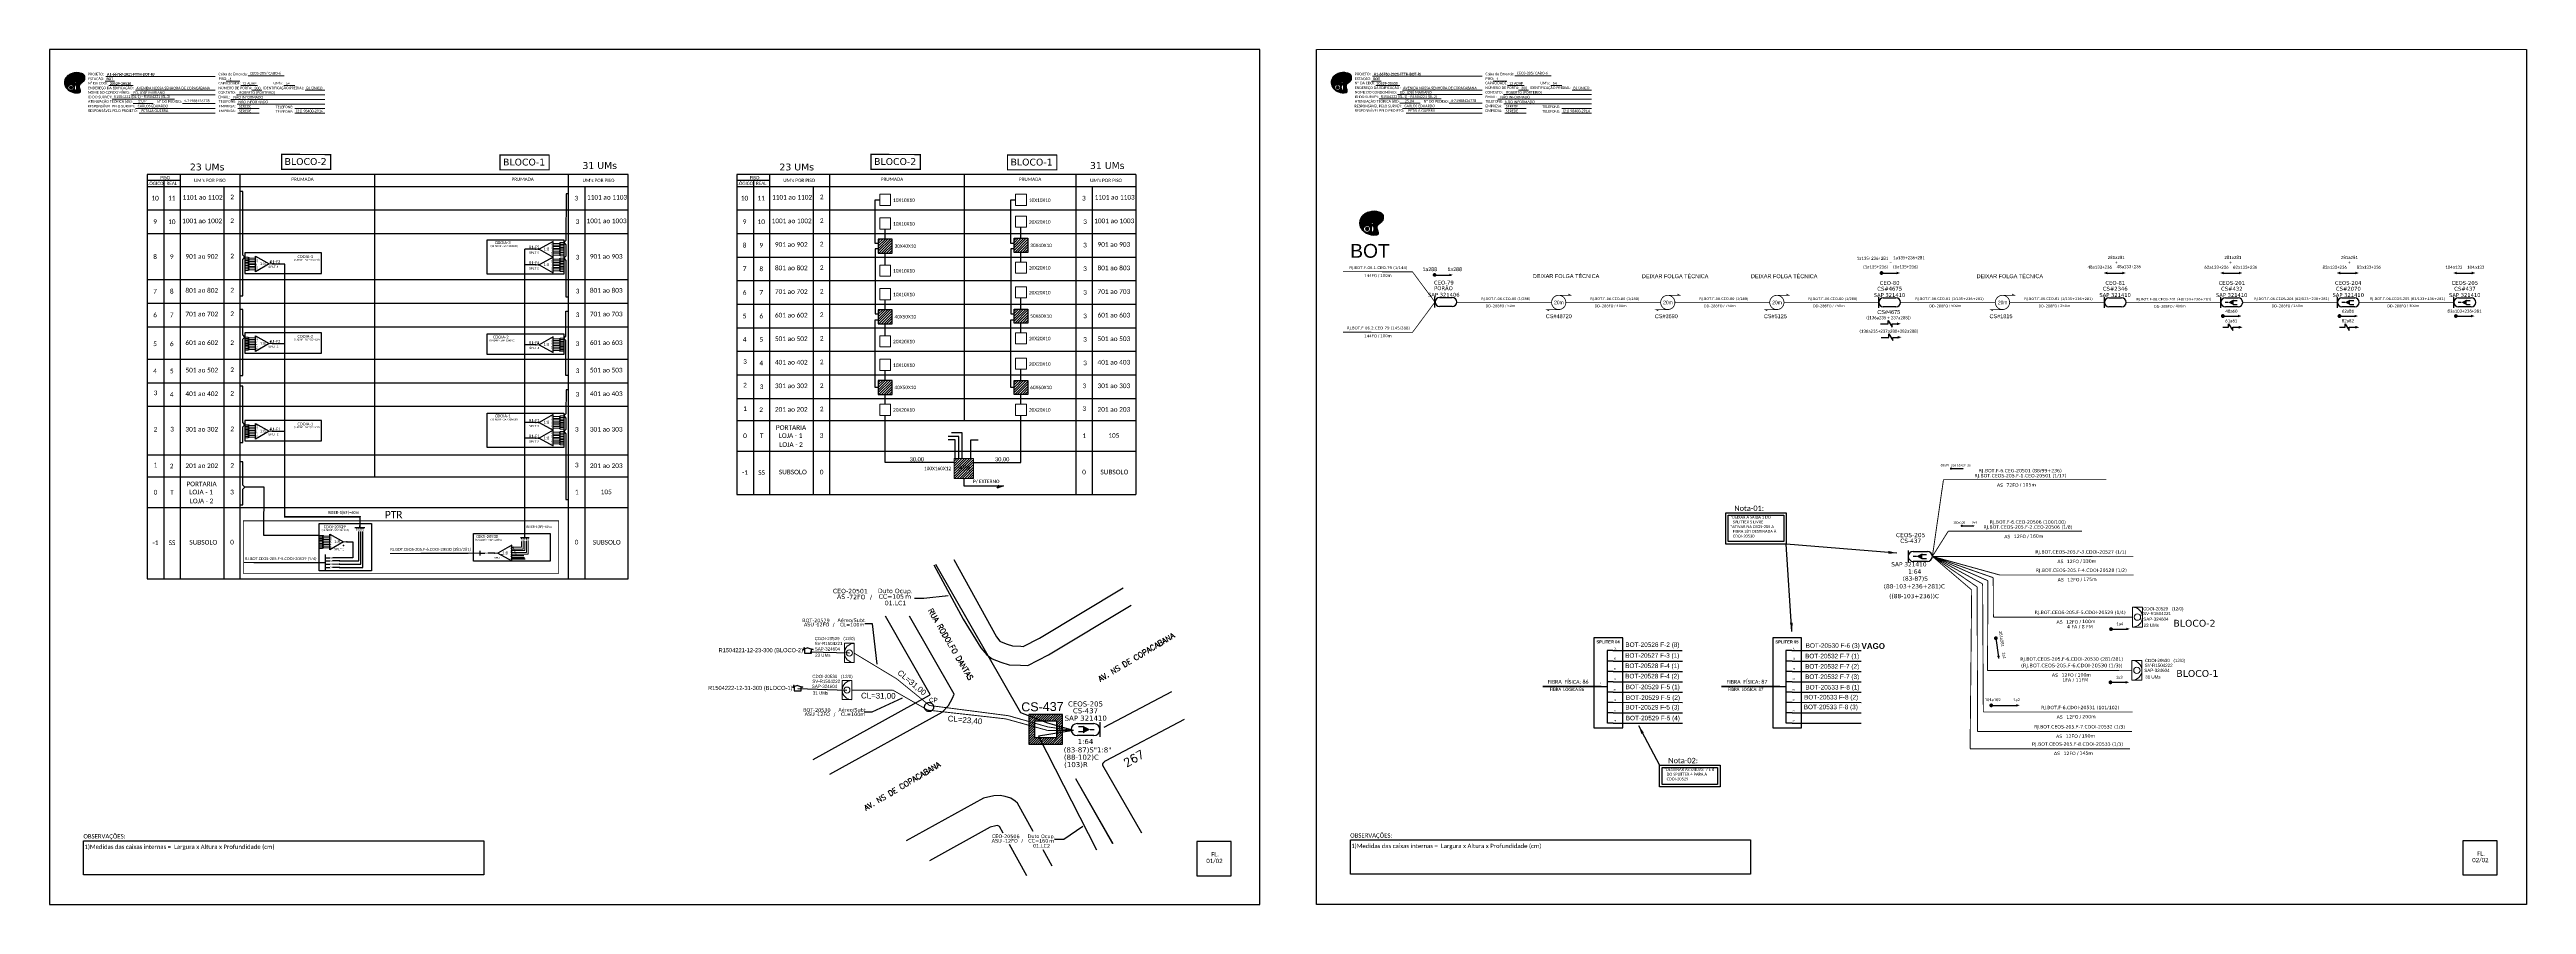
# Paper-space layout 'CDOI-20529-20530' of a CAD drawing. Extents: x -81 to 1640, y -93 to 501.
# The model-space entities are those that its viewports show. They can reach past a viewport. Long polylines and large blocks are cut down to what shows.
import ezdxf
from ezdxf.enums import TextEntityAlignment as Align

# ---------------------------------------------------------------- set-up
doc = ezdxf.new("R2010")
doc.units = 0
doc.linetypes.add('PHANTOM2', pattern=[1.25, 0.625, -0.125, 0.125, -0.125, 0.125, -0.125])
for name, color, linetype in [('10.0-Cartográfico', 252, 'Continuous'), ('10.1-Caixas Subterrâneas', 5, 'Continuous'), ('20.4-CEO', 1, 'Continuous'), ('20.4-CEOS', 1, 'Continuous'), ('20.5-CABO AÉREO', 1, 'Continuous'), ('CAP a instalar', 1, 'Continuous'), ('CEO', 1, 'Continuous'), ('label_cabos', 7, 'Continuous'), ('Legenda', 1, 'Continuous'), ('Metragem', 92, 'Continuous'), ('MUB', 252, 'Continuous'), ('SETA', 7, 'Continuous'), ('Surveys Casinhas', 7, 'Continuous'), ('surveys legendas', 7, 'Continuous')]:
    doc.layers.add(name, color=color, linetype=linetype)
for name, color, linetype, lineweight in [("20.0-LEGENDA DOS CDO'S", 1, 'Continuous', 0), ('20.1-CDO_INTERIOR', 1, 'Continuous', 0), ('40.1-ETIQUETAS', 1, 'Continuous', 20)]:
    doc.layers.add(name, color=color, linetype=linetype, lineweight=lineweight)
doc.layers.add('DROP DE CLIENTE', color=140, linetype='Continuous', plot=False)
doc.layers.add('EXTRA', color=50, linetype='Continuous', plot=False)
doc.styles.add('ARIAL', font='arial.ttf')
doc.styles.add('MtXpl_Calibri', font='calibri.ttf')
doc.styles.add('ROMANS', font='ROMANS.SHX', dxfattribs={"height": 2.5})
doc.styles.add('siredit', font='verdana.ttf')
doc.styles.add('WMF-Calibri0', font='calibri.ttf')
doc.styles.add('WMF-Calibri1', font='calibrib.ttf')
doc.linetypes.add('FENCELINE1', pattern='A,0.25,-0.1,[133,ltypeshp.shx,S=0.1,R=0,X=-0.1,Y=0],-0.1,1', length=1.45)
doc.linetypes.add('RESERVA', pattern='A,0.5,-0.15,["RESERVA",Standard,S=0.18,R=0,X=0,Y=-0.1],-1.3', length=1.95)
doc.dimstyles.new('CC', dxfattribs={"dimtxt": 1, "dimasz": 2, "dimexe": 0.18, "dimexo": 0.0625, "dimgap": 0.09, "dimtad": 0, "dimdec": 0, "dimrnd": 1, "dimzin": 0, "dimdsep": 46, "dimtxsty": 'siredit', "dimblk": 'NONE', "dimcen": 0, "dimse1": 1, "dimse2": 1, "dimsd1": 1, "dimsd2": 1, "dimclrt": 7, "dimadec": 0, "dimazin": 0, "dimtfac": 1, "dimtdec": 0, "dimtofl": 0, "dimtmove": 0, "dimatfit": 3, "dimfxl": 0, "dimtolj": 1, "dimtzin": 0, "dimarcsym": 0})
doc.dimstyles.get("Standard").update_dxf_attribs({"dimtxt": 0.18, "dimasz": 0.18, "dimexe": 0.18, "dimexo": 0.0625, "dimgap": 0.09, "dimtad": 0, "dimtih": 1, "dimtoh": 1, "dimdec": 4, "dimzin": 0, "dimdsep": 46, "dimtxsty": 'Standard', "dimcen": 0.09, "dimadec": 0, "dimazin": 0, "dimtfac": 1, "dimtdec": 4, "dimtofl": 0, "dimtmove": 0, "dimatfit": 3, "dimfxl": 0, "dimtolj": 1, "dimtzin": 0, "dimarcsym": 0})

# ---------------------------------------------------------------- blocks, each defined once
blk = doc.blocks.new('OI')
h = blk.add_hatch(color=40)
edge = h.paths.add_edge_path()
edge.add_spline(control_points=[(4.4, -0.7), (3.9, -1), (3.3, -1.5), (2.8, -2.6), (2.9, -3.5), (3.1, -4.3), (3.3, -4.9), (3.4, -5.4), (3.4, -5.9), (3.2, -6.4), (2.5, -6.6), (1.7, -6.6), (0.6, -6.7), (-0.6, -6.4), (-1.6, -6.1), (-2.8, -5.6), (-3.9, -4.8), (-4.9, -3.7), (-5.3, -2.6), (-5.6, -1.9), (-5.8, -1), (-5.7, 0.5), (-5.1, 2), (-4.1, 3), (-3.3, 3.6), (-2.4, 4.2), (-1.4, 4.4), (-0.6, 4.7), (0.8, 4.9), (2.2, 5), (3.8, 4.6), (4.7, 4.2), (5.4, 3.7), (5.8, 3), (6, 2.2), (6, 1.5), (5.7, 0.6), (5.3, 0.1), (4.9, -0.4), (4.5, -0.6), (4.4, -0.7)], knot_values=[0, 0, 0, 0, 1.60434, 2.417191, 3.427595, 4.282808, 4.776746, 5.304182, 5.888771, 6.258406, 6.858137, 7.79129, 8.986195, 10.124242, 11.187857, 12.242908, 13.953784, 15.414161, 16.515391, 17.349188, 17.675853, 19.552021, 21.515531, 22.568638, 23.63245, 24.621084, 25.782718, 26.745347, 27.142653, 29.870543, 31.004649, 31.921532, 32.709589, 33.801391, 34.042471, 35.192333, 35.971461, 36.628871, 37.254359, 37.836911, 37.836911, 37.836911, 37.836911], degree=3, periodic=0)
h.paths.add_polyline_path([(1.1, -0.9, -1), (0, -0.9, -1)], flags=16)
edge = h.paths.add_edge_path(flags=16)
edge.add_ellipse((0.6, -3.6), major_axis=(-0.02, 1.71), ratio=0.361305, start_angle=0, end_angle=360)
h.paths.add_polyline_path([(-0.4, -3.6, -1), (-3.8, -3.6, -1)], flags=16)
edge = h.paths.add_edge_path(flags=0)
edge.add_ellipse((-2.1, -3.6), major_axis=(0, 0.885), ratio=0.758294, start_angle=0, end_angle=360)
at = {"color": 40}
for centre, radius in [((-2.1, -3.6), 1.72), ((0.5, -0.9), 0.587)]:
    blk.add_circle(centre, radius, dxfattribs=at)
blk.add_ellipse((-2.1, -3.6), major_axis=(0, 0.885), ratio=0.758294, start_param=-3.141592653589792, end_param=3.141592653589792, dxfattribs=at)
blk.add_ellipse((0.6, -3.6), major_axis=(-0.02, 1.71), ratio=0.361305, dxfattribs=at)
at = {"color": 40, "start_tangent": (-0.800898, -0.598801), "end_tangent": (-0.800898, -0.598801)}
blk.add_spline([(4.4, -0.7), (3.2, -1.8), (2.9, -2.5), (2.9, -3.5), (3.1, -4.4), (3.3, -4.8), (3.4, -5.4), (3.4, -6), (3.2, -6.3), (2.7, -6.5), (1.7, -6.6), (0.5, -6.6), (-0.6, -6.4), (-1.6, -6.1), (-2.6, -5.7), (-3.9, -4.7), (-4.9, -3.6), (-5.4, -2.6), (-5.6, -1.8), (-5.7, -1.5), (-5.6, 0.4), (-4.8, 2.2), (-4.1, 3), (-3.3, 3.6), (-2.4, 4.1), (-1.3, 4.5), (-0.4, 4.7), (0, 4.8), (2.7, 4.8), (3.8, 4.5), (4.7, 4.2), (5.3, 3.7), (5.9, 2.7), (5.9, 2.5), (5.9, 1.3), (5.7, 0.6), (5.3, 0.1), (4.8, -0.4), (4.4, -0.7)], degree=3, dxfattribs=at)
blk = doc.blocks.new('ETIQUETA_RS5F')
at = {"layer": '40.1-ETIQUETAS', "color": 0, "style": 'siredit'}
blk.add_text('/', height=1.5, dxfattribs=at).set_placement((1.6, -2), align=Align.MIDDLE_RIGHT)
for tag, p in [('ETIQUETA_R_SECUNDARIA', (1.2, 2.1)), ('ETIQUETA_R_PRIMARIA', (1.2, 4.1)), ('F_ATIVAS/F_MORTAS', (1.1, -4.2))]:
    blk.add_attdef(tag, text='', height=1.5, dxfattribs=at).set_placement(p, align=Align.MIDDLE_CENTER)
for tag, p in [('TIPO_CABO', (-6.6, -2.1)), ('CAP_CABO', (0.4, -2.1))]:
    blk.add_attdef(tag, text='', height=1.5, dxfattribs=at).set_placement(p, align=Align.MIDDLE_RIGHT)
for tag, p in [('FUSÃO_1', (0.8, -8.4)), ('FUSÃO_2', (0.8, -10.6)), ('FUSÃO_3', (0.8, -12.9)), ('FUSÃO_4', (0.8, -15.1)), ('FUSÃO_5', (0.8, -17.2))]:
    blk.add_attdef(tag, text='', height=1.5, dxfattribs=at).set_placement(p, align=Align.CENTER)
blk.add_attdef('METROS', text='', height=1.5, dxfattribs=at).set_placement((2.1, -2), align=Align.MIDDLE_LEFT)
blk = doc.blocks.new('*X9')
at = {"color": 0, "linetype": 'Continuous'}
for p, q in [((-1.25, 0.34099), (-0.49099, 1.1)), ((-1.25, 0.517767), (-0.667767, 1.1)), ((-1.25, 0.694544), (-0.844544, 1.1)), ((-1.25, 0.87132), (-1.02132, 1.1)), ((-1.25, 1.048097), (-1.198097, 1.1)), ((-1.25, 0.164214), (-0.8035, 0.610714)), ((-1.25, -0.012563), (-0.8035, 0.433937)), ((-1.25, -0.18934), (-0.8035, 0.25716)), ((-1.25, -0.366117), (-0.8035, 0.080383)), ((-0.789214, 0.625), (-0.314214, 1.1)), ((-0.612437, 0.625), (-0.137437, 1.1)), ((-0.43566, 0.625), (0.03934, 1.1)), ((-0.258883, 0.625), (0.216117, 1.1)), ((-0.082107, 0.625), (0.392893, 1.1)), ((0.09467, 0.625), (0.56967, 1.1)), ((0.271447, 0.625), (0.746447, 1.1)), ((0.448223, 0.625), (0.923223, 1.1)), ((0.625, 0.625), (1.1, 1.1)), ((0.801777, 0.625), (1.25, 1.073223)), ((0.8035, 0.449947), (1.25, 0.896447)), ((0.8035, 0.27317), (1.25, 0.71967)), ((0.8035, 0.096393), (1.25, 0.542893)), ((0.8035, -0.080383), (1.25, 0.366117)), ((0.8035, -0.25716), (1.25, 0.18934)), ((0.8035, -0.433937), (1.25, 0.012563)), ((-1.25, -0.542893), (-0.8035, -0.096393)), ((-1.25, -0.71967), (-0.8035, -0.27317)), ((-1.25, -0.896447), (-0.8035, -0.449947)), ((-1.25, -1.073223), (-0.801777, -0.625)), ((-1.1, -1.1), (-0.625, -0.625)), ((-0.923223, -1.1), (-0.448223, -0.625)), ((-0.746447, -1.1), (-0.271447, -0.625)), ((-0.56967, -1.1), (-0.09467, -0.625)), ((-0.392893, -1.1), (0.082107, -0.625)), ((-0.216117, -1.1), (0.258883, -0.625)), ((-0.03934, -1.1), (0.43566, -0.625)), ((0.137437, -1.1), (0.612437, -0.625)), ((0.314214, -1.1), (0.789214, -0.625)), ((0.49099, -1.1), (1.25, -0.34099)), ((0.667767, -1.1), (1.25, -0.517767)), ((0.8035, -0.610714), (1.25, -0.164214)), ((0.844544, -1.1), (1.25, -0.694544)), ((1.02132, -1.1), (1.25, -0.87132)), ((1.198097, -1.1), (1.25, -1.048097))]:
    blk.add_line(p, q, dxfattribs=at)
blk = doc.blocks.new('MANHOLE_MQ')
at = {"color": 0, "linetype": 'Continuous'}
for p, q in [((0.00000623, 0.00000569), (-0.00000627, 0.00000569)), ((-0.00000627, 0.00000569), (-0.00000627, -0.00000531)), ((-0.00000404, 0.00000331), (0.00000399, 0.00000331)), ((-0.00000404, -0.00000294), (-0.00000404, 0.00000331)), ((0.00000399, 0.00000331), (0.00000399, -0.00000294)), ((0.00000623, -0.00000531), (0.00000623, 0.00000569)), ((-0.00000627, -0.00000531), (0.00000623, -0.00000531)), ((0.00000399, -0.00000294), (-0.00000404, -0.00000294)), ((0.00000399, -0.00000294), (0.00000399, -0.00000294))]:
    blk.add_line(p, q, dxfattribs=at)
at = {"color": 0, "linetype": 'Continuous', "xscale": 5e-06, "yscale": 5e-06, "zscale": 1e-05}
blk.add_blockref('*X9', (-0.00000002, 0.00000019), dxfattribs=at)
blk = doc.blocks.new('LEGENDA DOS CABOS')
at = {"layer": 'EXTRA', "color": 0, "style": 'siredit'}
for tag, p in [('ID', (4.6, 0.97)), ('XX', (9.03, 0.97))]:
    blk.add_attdef(tag, text='', height=0.48, rotation=359.69001, dxfattribs=at).set_placement(p, align=Align.MIDDLE_CENTER)
at = {"layer": 'Legenda', "color": 0, "style": 'siredit'}
for tag, p in [('TIPO_CABO', (1.31, 0)), ('CABO', (4.69, -0.05)), ('/', (6.81, -0.05)), ('METROS', (10.03, -0.05))]:
    blk.add_attdef(tag, text='', height=0.8, rotation=359.69001, dxfattribs=at).set_placement(p, align=Align.MIDDLE_CENTER)
blk = doc.blocks.new('MHMZ')
at = {"linetype": 'PHANTOM2'}
blk.add_circle((0, 0), 0.0000101, dxfattribs=at)
blk = doc.blocks.new('SURVEY_SURVEY')
for p, q in [((0, 0.0000127), (-0.0000126, 0.000009)), ((-0.0000126, 0.000009), (-0.0000086, 0.000009)), ((-0.0000086, 0), (-0.0000086, 0.000009)), ((0.0000086, 0), (-0.0000086, 0)), ((0, 0.0000127), (0.0000126, 0.000009)), ((0.0000084, 0.0000132), (0.0000098, 0.0000132)), ((0.0000084, 0.0000103), (0.0000084, 0.0000132)), ((0.0000126, 0.000009), (0.0000086, 0.000009)), ((0.0000086, 0.000009), (0.0000086, 0)), ((0.0000098, 0.0000132), (0.0000098, 0.0000099))]:
    blk.add_line(p, q)
blk = doc.blocks.new('_None')
blk = doc.blocks.new('Inst CB DT OCUP CFOA-SM-ASU-120-S-12')
at = {"layer": 'label_cabos', "color": 0, "style": 'siredit'}
for tag, flags, p in [('ID_ATIVIDADE', 3, (1.31, 2.67)), ('FATOR', 1, (11.56, 2.55))]:
    blk.add_attdef(tag, text='', height=1, rotation=359.69001, dxfattribs=dict(at, flags=flags)).set_placement(p, align=Align.MIDDLE_CENTER)
for tag, p in [('TIPO_CABO', (1.26, 0)), ('DESTINO_CABO', (3.13, 1.26)), ('CABO', (4.69, -0.05)), ('/', (7.71, -0.05)), ('LANCE', (10.91, 0)), ('TIPO_CABO', (13.11, 1.24)), ('UND', (15.96, 0)), ('FID', (13.15, -1.41))]:
    blk.add_attdef(tag, text='', height=1, rotation=359.69001, dxfattribs=at).set_placement(p, align=Align.MIDDLE_CENTER)
blk.add_attdef('QTDE', (12.43, -0.47), '', height=1, rotation=359.69001, dxfattribs=at)
blk = doc.blocks.new('*U21')
at = {"layer": '20.4-CEOS'}
for p, q in [((-4.54, 1.19), (-1.19, 1.19)), ((-1.19, -1.19), (-4.54, -1.19))]:
    blk.add_line(p, q, dxfattribs=at)
for points in [[(-3.26, 0.52), (-4.27, 0.52)], [(-1.94, 0), (-1.14, 0)], [(0, 1.44), (0, -1.43)], [(-3.26, -0.47), (-4.27, -0.47)]]:
    blk.add_lwpolyline(points, dxfattribs=at)
blk.add_lwpolyline([(-1.94, 0, 0, 1.47, 0), (-3.32, 0, 1.47, 1.47, 0)], format="xyseb", dxfattribs=at)
for centre, start, end in [((-4.54, 0), 90, 270), ((-1.19, 0), 270, 90)]:
    blk.add_arc(centre, 1.19, start, end, dxfattribs=at)
at = {"layer": '20.4-CEOS', "color": 7, "style": 'siredit'}
for tag, p in [('FID', (-2.86, 5.6)), ('LOCAL', (-2.86, 4.24)), ('SAP', (-2.81, 2.77)), ('RACIO_SPLITAGEM', (-2.86, -1.88))]:
    blk.add_attdef(tag, text='', height=1.01, dxfattribs=at).set_placement(p, align=Align.TOP_CENTER)
for tag, flags, p in [('ID_ATIVIDADE', 3, (-2.86, -3.58)), ('FATOR', 1, (-2.86, -4.89))]:
    blk.add_attdef(tag, text='', height=1.01, dxfattribs=dict(at, flags=flags)).set_placement(p, align=Align.TOP_CENTER)
at = {"layer": '20.4-CEOS', "color": 7, "style": 'siredit', "flags": 3}
blk.add_attdef('QTDE', (-4.97, -7.12), '', height=1.01, dxfattribs=at)
blk = doc.blocks.new('*U22')
at = {"layer": '20.4-CEOS', "color": 7, "style": 'siredit'}
for tag, p in [('FIBRAS_SPLITTER', (0, 0)), ('FIBRAS_TOP_C', (0, -4.13)), ('RESERVA_FINAIS', (0, -5.46))]:
    blk.add_attdef(tag, p, '', height=1.01, dxfattribs=at)
for tag, p, flags in [('QTDE', (0, -9.4), 1), ('ID_ATIVIDADE', (0, -6.77), 3), ('FATOR', (0, -8.09), 1), ('FID', (0, -10.71), 1)]:
    blk.add_attdef(tag, p, '', height=1.01, dxfattribs=dict(at, flags=flags))
blk = doc.blocks.new('Inst CB DT OCUP CFOA-SM-AS-80-TS-72')
at = {"layer": 'label_cabos', "color": 0, "style": 'siredit'}
for tag, flags, p in [('ID_ATIVIDADE', 3, (1.31, 2.67)), ('FATOR', 1, (11.56, 2.55))]:
    blk.add_attdef(tag, text='', height=1, rotation=359.69, dxfattribs=dict(at, flags=flags)).set_placement(p, align=Align.MIDDLE_CENTER)
for tag, p in [('TIPO_CABO', (1.76, 0)), ('DESTINO_CABO', (3.13, 1.26)), ('CABO', (4.69, -0.05)), ('/', (7.71, -0.05)), ('LANCE', (10.91, 0)), ('TIPO_CABO', (13.11, 1.24)), ('UND', (15.96, 0)), ('FID', (13.15, -1.41))]:
    blk.add_attdef(tag, text='', height=1, rotation=359.69, dxfattribs=at).set_placement(p, align=Align.MIDDLE_CENTER)
blk.add_attdef('QTDE', (12.43, -0.47), '', height=1, rotation=359.69, dxfattribs=at)
blk = doc.blocks.new('SPLT_1-8_SC-APC_ESQ')
at = {"color": 3, "lineweight": 0}
for points in [[(2.4, -3), (0, -3)], [(2.4, -4), (0, -4)], [(2.4, -4.2), (0, -4.2)], [(2.4, -5.2), (0, -5.2)], [(2.4, -5.3), (0, -5.3)], [(2.4, -6.3), (0, -6.3)], [(2.4, -6.5), (0, -6.5)], [(2.4, -7.5), (0, -7.5)], [(2.4, -7.6), (0, -7.6)], [(2.4, -8.6), (0, -8.6)], [(2.4, -8.8), (0, -8.8)], [(2.4, -9.8), (0, -9.8)], [(2.4, -9.9), (0, -9.9)], [(2.4, -10.9), (0, -10.9)], [(2.4, -11.1), (0, -11.1)], [(2.4, -12.1), (0, -12.1)], [(2.4, -3), (2.4, -4)], [(2.4, -4.2), (2.4, -5.2)], [(2.4, -5.3), (2.4, -6.3)], [(2.4, -6.5), (2.4, -7.5)], [(2.4, -7.6), (2.4, -8.6)], [(2.4, -8.8), (2.4, -9.8)], [(2.4, -9.9), (2.4, -10.9)], [(2.4, -11.1), (2.4, -12.1)], [(3, -3.5), (7.4, -3.5)], [(7.4, -4.7), (3, -4.7)], [(7.4, -5.8), (3, -5.8)], [(7.4, -7), (3, -7)], [(7.4, -8.1), (3, -8.1)], [(7.4, -9.3), (3, -9.3)], [(7.4, -10.4), (3, -10.4)], [(7.4, -11.6), (3, -11.6)]]:
    blk.add_lwpolyline(points, dxfattribs=at)
for points in [[(3, -3.2), (2.4, -3.2), (2.4, -3.8), (3, -3.8)], [(3, -4.4), (2.4, -4.4), (2.4, -5), (3, -5)], [(3, -5.5), (2.4, -5.5), (2.4, -6.1), (3, -6.1)], [(3, -6.7), (2.4, -6.7), (2.4, -7.3), (3, -7.3)], [(3, -7.8), (2.4, -7.8), (2.4, -8.4), (3, -8.4)], [(3, -9), (2.4, -9), (2.4, -9.6), (3, -9.6)], [(3, -10.1), (2.4, -10.1), (2.4, -10.7), (3, -10.7)], [(3, -11.3), (2.4, -11.3), (2.4, -11.9), (3, -11.9)]]:
    blk.add_lwpolyline(points, close=True, dxfattribs=at)
at = {"color": 1}
blk.add_lwpolyline([(7.4, -2.1), (17, -7.5), (7.4, -13), (7.4, -2.1)], dxfattribs=at)
at = {"color": 1, "lineweight": 0}
blk.add_lwpolyline([(17, -7.5), (19.3, -7.5)], dxfattribs=at)
at = {"color": 1, "style": 'ARIAL'}
for s, height, p in [('S2', 0.75, (7.6, -5)), ('S3', 0.75, (7.6, -6.2)), ('S4', 0.75, (7.6, -7.4)), ('S5', 0.75, (7.5, -8.6)), ('S6', 0.75, (7.6, -9.7)), ('S7', 0.75, (7.6, -10.8)), ('S8', 0.75, (7.6, -11.9)), ('S1', 0.75, (7.7, -3.8)), ('1:8', 2, (10.5, -8.4))]:
    blk.add_text(s, height=height, dxfattribs=at).set_placement(p)
blk = doc.blocks.new('SPLITTER_')
blk.add_point((0, 0))
at = {"style": 'ARIAL', "flags": 4}
blk.add_attdef('SPLT', (0, -3.3), '', height=1.5, dxfattribs=at)
blk = doc.blocks.new('SPLITTER FUTURO')
blk.add_point((0, 0))
at = {"style": 'ARIAL', "text_generation_flag": 6, "flags": 4}
for tag, p, height in [('SPLT', (-6.2, -4.1), 1.5), ('INSTAL.', (-6.2, -6.1), 1.25)]:
    blk.add_attdef(tag, p, '', height=height, rotation=180, dxfattribs=at)
blk = doc.blocks.new('SPLT_1-8_SC-APC')
at = {"color": 1, "lineweight": 0}
blk.add_lwpolyline([(-17, -7.5), (-19.3, -7.5)], dxfattribs=at)
at = {"color": 1}
blk.add_lwpolyline([(-7.4, -2.1), (-17, -7.5), (-7.4, -13), (-7.4, -2.1)], dxfattribs=at)
at = {"color": 3, "lineweight": 0}
for points in [[(-3, -3.5), (-7.4, -3.5)], [(-7.4, -4.7), (-3, -4.7)], [(-7.4, -5.8), (-3, -5.8)], [(-7.4, -7), (-3, -7)], [(-7.4, -8.1), (-3, -8.1)], [(-7.4, -9.3), (-3, -9.3)], [(-7.4, -10.4), (-3, -10.4)], [(-7.4, -11.6), (-3, -11.6)], [(-2.4, -3), (-2.4, -4)], [(-2.4, -3), (0, -3)], [(-2.4, -4), (0, -4)], [(-2.4, -4.2), (-2.4, -5.2)], [(-2.4, -4.2), (0, -4.2)], [(-2.4, -5.2), (0, -5.2)], [(-2.4, -5.3), (-2.4, -6.3)], [(-2.4, -5.3), (0, -5.3)], [(-2.4, -6.3), (0, -6.3)], [(-2.4, -6.5), (-2.4, -7.5)], [(-2.4, -6.5), (0, -6.5)], [(-2.4, -7.5), (0, -7.5)], [(-2.4, -7.6), (-2.4, -8.6)], [(-2.4, -7.6), (0, -7.6)], [(-2.4, -8.6), (0, -8.6)], [(-2.4, -8.8), (-2.4, -9.8)], [(-2.4, -8.8), (0, -8.8)], [(-2.4, -9.8), (0, -9.8)], [(-2.4, -9.9), (-2.4, -10.9)], [(-2.4, -9.9), (0, -9.9)], [(-2.4, -10.9), (0, -10.9)], [(-2.4, -11.1), (-2.4, -12.1)], [(-2.4, -11.1), (0, -11.1)], [(-2.4, -12.1), (0, -12.1)]]:
    blk.add_lwpolyline(points, dxfattribs=at)
for points in [[(-3, -3.2), (-2.4, -3.2), (-2.4, -3.8), (-3, -3.8)], [(-3, -4.4), (-2.4, -4.4), (-2.4, -5), (-3, -5)], [(-3, -5.5), (-2.4, -5.5), (-2.4, -6.1), (-3, -6.1)], [(-3, -6.7), (-2.4, -6.7), (-2.4, -7.3), (-3, -7.3)], [(-3, -7.8), (-2.4, -7.8), (-2.4, -8.4), (-3, -8.4)], [(-3, -9), (-2.4, -9), (-2.4, -9.6), (-3, -9.6)], [(-3, -10.1), (-2.4, -10.1), (-2.4, -10.7), (-3, -10.7)], [(-3, -11.3), (-2.4, -11.3), (-2.4, -11.9), (-3, -11.9)]]:
    blk.add_lwpolyline(points, close=True, dxfattribs=at)
at = {"color": 1, "style": 'ARIAL'}
for s, height, p in [('1:8', 2, (-13.9, -8.4)), ('S1', 0.75, (-8.7, -3.8)), ('S2', 0.75, (-8.7, -5)), ('S3', 0.75, (-8.7, -6.2)), ('S4', 0.75, (-8.7, -7.4)), ('S5', 0.75, (-8.7, -8.6)), ('S6', 0.75, (-8.7, -9.7)), ('S7', 0.75, (-8.7, -10.8)), ('S8', 0.75, (-8.7, -11.9))]:
    blk.add_text(s, height=height, dxfattribs=at).set_placement(p)

msp = doc.modelspace()

# ---------------------------------------------------------------- hatches: boundary and pattern name
h = msp.add_hatch(color=3)
h.dxf.hatch_style = 1
edge = h.paths.add_edge_path()
edge.add_arc((334.2, 456.6), 0.256, 0, 360)
h = msp.add_hatch()
h.set_pattern_fill('ANSI31', color=1, scale=10, style=0)
h.set_pattern_definition([(45, (-43.4636, 65.8353), (-0.8838835, 0.8838835), [])])
h.paths.add_polyline_path([(572.1, 453.8), (581.7, 453.8), (581.7, 463.6), (572.1, 463.6)])
h.paths.add_polyline_path([(574.7, 455.1), (580.2, 455.2)], flags=16)
h = msp.add_hatch()
h.set_pattern_fill('ANSI31', color=1, scale=10, style=0)
h.set_pattern_definition([(45, (50.9481, 66.3377), (-0.8838835, 0.8838835), [])])
h.paths.add_polyline_path([(666.5, 454.3), (676.1, 454.3), (676.1, 464.1), (666.5, 464.1)])
h.paths.add_polyline_path([(669.1, 455.6), (674.7, 455.7)], flags=16)
h = msp.add_hatch(color=3)
h.dxf.hatch_style = 1
edge = h.paths.add_edge_path()
edge.add_arc((151.2, 446.3), 0.242, 0, 360)
h = msp.add_hatch(color=3)
h.dxf.hatch_style = 1
edge = h.paths.add_edge_path()
edge.add_arc((334.2, 445.7), 0.256, 0, 360)
h = msp.add_hatch()
h.set_pattern_fill('ANSI31', color=1, scale=10, style=0)
h.set_pattern_definition([(45, (-43.4636, 16.7197), (-0.8838835, 0.8838835), [])])
h.paths.add_polyline_path([(572.1, 404.7), (581.7, 404.7), (581.7, 414.4), (572.1, 414.4)])
h.paths.add_polyline_path([(574.7, 406), (580.2, 406.1)], flags=16)
h = msp.add_hatch()
h.set_pattern_fill('ANSI31', color=1, scale=10, style=0)
h.set_pattern_definition([(45, (50.9481, 17.222), (-0.8838835, 0.8838835), [])])
h.paths.add_polyline_path([(666.5, 405.2), (676.1, 405.2), (676.1, 414.9), (666.5, 414.9)])
h.paths.add_polyline_path([(669.1, 406.5), (674.7, 406.6)], flags=16)
h = msp.add_hatch(color=3)
h.dxf.hatch_style = 1
edge = h.paths.add_edge_path()
edge.add_arc((151.2, 391), 0.242, 0, 360)
h = msp.add_hatch(color=3)
h.dxf.hatch_style = 1
edge = h.paths.add_edge_path()
edge.add_arc((334.2, 390.1), 0.242, 0, 360)
h = msp.add_hatch()
h.set_pattern_fill('ANSI31', color=1, scale=10, style=0)
h.set_pattern_definition([(45, (-43.4636, -32.3959), (-0.8838835, 0.8838835), [])])
h.paths.add_polyline_path([(572.1, 355.6), (581.7, 355.6), (581.7, 365.3), (572.1, 365.3)])
h.paths.add_polyline_path([(574.7, 356.9), (580.2, 357)], flags=16)
h = msp.add_hatch()
h.set_pattern_fill('ANSI31', color=1, scale=10, style=0)
h.set_pattern_definition([(45, (50.9481, -32.3959), (-0.8838835, 0.8838835), [])])
h.paths.add_polyline_path([(666.5, 355.6), (676.1, 355.6), (676.1, 365.3), (666.5, 365.3)])
h.paths.add_polyline_path([(669.1, 356.9), (674.7, 357)], flags=16)
h = msp.add_hatch(color=3)
h.dxf.hatch_style = 1
edge = h.paths.add_edge_path()
edge.add_arc((151.2, 330.1), 0.242, 0, 360)
h = msp.add_hatch(color=3)
h.dxf.hatch_style = 1
edge = h.paths.add_edge_path()
edge.add_arc((334.2, 336.1), 0.256, 0, 360)
h = msp.add_hatch(color=3)
h.dxf.hatch_style = 1
edge = h.paths.add_edge_path()
edge.add_arc((334.2, 325.2), 0.256, 0, 360)
h = msp.add_hatch()
h.set_pattern_fill('ANSI31', color=1, scale=10, style=0)
h.set_pattern_definition([(45, (13.2134, -86.6383), (-0.8838835, 0.8838835), [])])
h.paths.add_polyline_path([(624.8, 297.3), (638.4, 297.3), (638.4, 311.1), (624.8, 311.1)])
h.paths.add_polyline_path([(626.8, 301.7), (636.9, 301.7), (636.9, 306.8), (626.8, 306.8)], flags=24)
h = msp.add_hatch(color=3)
h.dxf.hatch_style = 1
edge = h.paths.add_edge_path()
edge.add_arc((202.8, 253.2), 0.256, 0, 360)
h = msp.add_hatch(color=3)
h.dxf.hatch_style = 1
edge = h.paths.add_edge_path()
edge.add_arc((305.5, 245.3), 0.205, 0, 360)
h = msp.add_hatch(color=3)
h.dxf.hatch_style = 1
edge = h.paths.add_edge_path()
edge.add_arc((318.2, 249.4), 0.242, 0, 360)
h = msp.add_hatch(color=3)
h.dxf.hatch_style = 1
edge = h.paths.add_edge_path()
edge.add_arc((318.7, 248.2), 0.242, 0, 360)
h = msp.add_hatch(color=3)
h.dxf.hatch_style = 1
edge = h.paths.add_edge_path()
edge.add_arc((319.2, 247.1), 0.242, 0, 360)
h = msp.add_hatch(color=3)
h.dxf.hatch_style = 1
edge = h.paths.add_edge_path()
edge.add_arc((319.7, 245.9), 0.242, 0, 360)
h = msp.add_hatch(color=3)
h.dxf.hatch_style = 1
edge = h.paths.add_edge_path()
edge.add_arc((320.2, 244.7), 0.242, 0, 360)
h = msp.add_hatch(color=3)
h.dxf.hatch_style = 1
edge = h.paths.add_edge_path()
edge.add_arc((197.7, 240), 0.256, 0, 360)
h = msp.add_hatch(color=3)
h.dxf.hatch_style = 1
edge = h.paths.add_edge_path()
edge.add_arc((197.7, 237.7), 0.256, 0, 360)
h = msp.add_hatch(color=3)
h.dxf.hatch_style = 1
edge = h.paths.add_edge_path()
edge.add_arc((197.7, 235.4), 0.256, 0, 360)

# ---------------------------------------------------------------- linework, layer by layer
for p, q in [((837.2, 595.3), (-3.8, 595.3)), ((-3.8, 595.3), (-3.8, 1.3)), ((837.2, 1.3), (837.2, 595.3)), ((-3.8, 1.3), (837.2, 1.3))]:
    msp.add_line(p, q)
at = {"color": 3}
for p, q in [((576.9, 463.6), (576.9, 470.5)), ((671.3, 464.1), (671.3, 471.8)), ((576.9, 445.5), (576.9, 453.8)), ((576.9, 414.4), (576.9, 421.4)), ((671.3, 414.9), (671.3, 422.7)), ((576.9, 396.4), (576.9, 404.7)), ((576.9, 365.3), (576.9, 372.3)), ((671.3, 365.3), (671.3, 373.1))]:
    msp.add_line(p, q, dxfattribs=at)
at = {"color": 5}
for p, q in [((151.2, 446.3), (159.6, 446.3)), ((151.2, 391), (159.6, 391)), ((334.2, 390.1), (326.4, 390.1)), ((151.2, 330.1), (159.6, 330.1))]:
    msp.add_line(p, q, dxfattribs=at)
at = {"color": 1}
msp.add_line((187.7, 244.3), (187.7, 233.8), dxfattribs=at)
at = {"color": 7, "linetype": 'Continuous'}
for p, q in [((1150.1, 177.1), (1150.1, 126.6)), ((1154.2, 177.1), (1150.1, 177.1)), ((1274.4, 177.1), (1274.4, 126.6)), ((1278.5, 177.1), (1274.4, 177.1)), ((1154.4, 169.8), (1150.3, 169.8)), ((1154.4, 162.6), (1150.3, 162.6)), ((1154.4, 155.4), (1150.3, 155.4)), ((1278.7, 169.8), (1274.6, 169.8)), ((1278.7, 162.6), (1274.6, 162.6)), ((1278.7, 155.4), (1274.6, 155.4)), ((1145.9, 152.2), (1150.1, 152.2)), ((1154.4, 148.2), (1150.3, 148.2)), ((1154.4, 141), (1150.3, 141)), ((1270.2, 152.2), (1274.4, 152.2)), ((1278.7, 148.2), (1274.6, 148.2)), ((1278.7, 141), (1274.6, 141)), ((1154.4, 133.8), (1150.3, 133.8)), ((1154.4, 126.7), (1150.3, 126.7)), ((1278.7, 133.8), (1274.6, 133.8)), ((1278.7, 126.7), (1274.6, 126.7))]:
    msp.add_line(p, q, dxfattribs=at)
at = {"color": 10, "linetype": 'Continuous'}
for p, q in [((1154.2, 177.1), (1202.3, 177.1)), ((1278.5, 177.1), (1326.6, 177.1)), ((1154.4, 169.8), (1202.5, 169.8)), ((1154.4, 162.6), (1202.5, 162.6)), ((1154.4, 155.4), (1202.5, 155.4)), ((1278.7, 169.8), (1326.8, 169.8)), ((1278.7, 162.6), (1326.8, 162.6)), ((1278.7, 155.4), (1326.8, 155.4)), ((1154.4, 148.2), (1202.5, 148.2)), ((1154.4, 141.1), (1202.5, 141)), ((1278.7, 148.2), (1326.8, 148.2)), ((1278.7, 141.1), (1326.8, 141)), ((1154.4, 133.9), (1202.5, 133.8)), ((1154.4, 126.7), (1202.5, 126.7)), ((1278.7, 133.9), (1326.8, 133.8)), ((1278.7, 126.7), (1326.8, 126.7))]:
    msp.add_line(p, q, dxfattribs=at)
at = {"color": 1, "linetype": 'Continuous', "lineweight": 60}
for p, q in [((1145.9, 152.2), (1105.4, 152.1)), ((1270.2, 152.2), (1229.7, 152.1))]:
    msp.add_line(p, q, dxfattribs=at)
at = {"color": 7}
for points in [[(948.1, 594.7), (1789.1, 594.7), (1789.1, 0.7), (948.1, 0.7)], [(1140.9, 123.4), (1161, 123.4), (1161, 185.8), (1140.9, 185.8)], [(1265.2, 123.4), (1285.3, 123.4), (1285.3, 185.8), (1265.2, 185.8)]]:
    msp.add_lwpolyline(points, close=True, dxfattribs=at)
at = {"color": 7, "lineweight": 0}
for points in [[(34.8, 573.3), (41.3, 573.3)], [(35.3, 576.6), (111.2, 576.6)], [(37.4, 570.2), (54.2, 570.2)], [(119, 573.3), (128.5, 573.3)], [(129.1, 570.2), (140.7, 570.2)], [(134.1, 577.1), (159.2, 577.1)], [(159, 570.2), (166.7, 570.2)], [(986.7, 572.8), (993.2, 572.8)], [(987.2, 576.1), (1063.2, 576.1)], [(989.4, 569.7), (1006.2, 569.7)], [(1071, 572.8), (1080.5, 572.8)], [(1081, 569.7), (1092.6, 569.7)], [(1086, 576.5), (1111.2, 576.5)], [(1111, 569.7), (1118.6, 569.7)], [(39.7, 560.8), (83, 560.8)], [(52.6, 563.9), (111.2, 563.9)], [(54.3, 557.8), (68.2, 557.8)], [(56, 567), (111.2, 567)], [(56, 554.3), (111.2, 554.3)], [(58.5, 551.1), (111.2, 551.1)], [(88.5, 557.8), (111.3, 557.8)], [(122.2, 560.6), (187.4, 560.6)], [(126.2, 563.9), (187.4, 563.9)], [(126.5, 557.4), (187.4, 557.4)], [(127.1, 554.3), (141.9, 554.3)], [(127.1, 551.1), (141.9, 551.1)], [(136.7, 567), (143.6, 567)], [(166.7, 554.3), (187.4, 554.3)], [(166.7, 551.1), (187.4, 551.1)], [(173.9, 567), (187.4, 567)], [(991.7, 560.3), (1034.9, 560.3)], [(1004.5, 563.4), (1063.2, 563.4)], [(1006.2, 557.3), (1020.2, 557.3)], [(1007.9, 566.5), (1063.2, 566.5)], [(1007.9, 553.8), (1063.2, 553.8)], [(1040.4, 557.3), (1063.2, 557.3)], [(1074.1, 560.1), (1139.4, 560.1)], [(1078.1, 563.4), (1139.4, 563.4)], [(1078.4, 556.9), (1139.4, 556.9)], [(1079, 553.8), (1093.8, 553.8)], [(1088.6, 566.5), (1095.6, 566.5)], [(1118.6, 553.8), (1139.4, 553.8)], [(1125.8, 566.5), (1139.3, 566.5)], [(1010.4, 550.5), (1063.2, 550.5)], [(1079, 550.5), (1093.8, 550.5)], [(1118.6, 550.5), (1139.4, 550.5)], [(318.2, 249.4), (317.4, 249.4)], [(317.4, 248.2), (318.7, 248.2)], [(317.4, 247.1), (319.2, 247.1)], [(317.4, 245.9), (319.7, 245.9)], [(317.4, 244.7), (320.2, 244.7)], [(197.7, 237.7), (192.8, 237.7)]]:
    msp.add_lwpolyline(points, dxfattribs=at)
at = {"color": 0}
for points in [[(398.3, 508.4), (64, 508.4)], [(87.1, 504.3), (64, 504.3)], [(751, 508.4), (473.7, 508.4)], [(496.8, 504.3), (473.7, 504.3)], [(1340.9, 439.4), (1351.4, 439.4)], [(1497.7, 439.4), (1508.2, 439.4)], [(1345.5, 404.1), (1345.5, 406.4), (1348.3, 401.8), (1348.3, 404.1)], [(1346, 394.7), (1346, 397.1), (1348.8, 392.4), (1348.8, 394.7)]]:
    msp.add_lwpolyline(points, dxfattribs=at)
for points in [[(64, 508.4), (64, 227.4), (398.3, 227.4), (398.3, 508.4)], [(64, 500.2), (398.3, 500.2)], [(75.6, 504.3), (75.6, 227.4)], [(87.1, 227.4), (87.1, 508.4)], [(117.2, 500.2), (117.2, 227.4)], [(128.7, 227.4), (128.7, 508.4)], [(222.1, 508.4), (222.1, 298.4)], [(356.7, 508.4), (356.7, 227.4)], [(368.3, 227.4), (368.3, 500.2)], [(473.7, 508.4), (473.7, 286.1)], [(473.7, 500.2), (751, 500.2)], [(485.3, 504.3), (485.3, 286.1)], [(496.8, 286.1), (496.8, 508.4)], [(526.9, 500.2), (526.9, 286.1)], [(538.4, 286.1), (538.4, 508.4)], [(631.8, 508.4), (631.8, 337.6)], [(709.4, 508.4), (709.4, 286.1)], [(721, 286.1), (721, 500.2)], [(751, 508.4), (751, 286.1)], [(64, 483.8), (398.3, 483.8)], [(473.7, 483.8), (751, 483.8)], [(64, 467.4), (398.3, 467.4)], [(473.7, 467.4), (751, 467.4)], [(473.7, 451.1), (751, 451.1)], [(64, 435.5), (398.3, 435.5)], [(473.7, 434.7), (751, 434.7)], [(64, 419.1), (398.3, 419.1)], [(473.7, 418.3), (751, 418.3)], [(64, 402.7), (398.3, 402.7)], [(473.7, 401.9), (751, 401.9)], [(64, 380.1), (398.3, 380.1)], [(473.7, 385.6), (751, 385.6)], [(64, 363.8), (398.3, 363.8)], [(473.7, 369.2), (751, 369.2)], [(64, 347.4), (398.3, 347.4)], [(473.7, 352.8), (751, 352.8)], [(473.7, 337.6), (751, 337.6)], [(64, 313.7), (398.3, 313.7)], [(473.7, 316.3), (751, 316.3)], [(64, 298.4), (398.3, 298.4)], [(64, 277.1), (398.3, 277.1)], [(473.7, 286.1), (751, 286.1)]]:
    msp.add_lwpolyline(points)
at = {"color": 3}
for points in [[(128.7, 424.1), (130.4, 424.1), (130.4, 449.4), (131.9, 450.9), (130.4, 452.4), (130.4, 496.6), (128.7, 496.6)], [(356.7, 495.1), (355.1, 495.1), (355, 462.6), (353.5, 461.1), (355, 459.6), (355, 451.7), (353.5, 450.2), (355, 448.7), (355, 423.5), (356.7, 423.5)], [(572.1, 460.6), (569.9, 460.6), (569.9, 490.8), (573.1, 490.8)], [(666.5, 460.6), (664.3, 460.6), (664.3, 490.8), (667.5, 490.8)], [(572.1, 456.8), (569.9, 456.8), (569.9, 411.7), (572.1, 411.7)], [(666.5, 456.8), (664.3, 456.8), (664.3, 411.7), (666.5, 411.7)], [(671.3, 447.6), (671.3, 454.3)], [(128.7, 368.7), (130.4, 368.7), (130.4, 394), (131.9, 395.5), (130.4, 397), (130.4, 414.6), (128.7, 414.6)], [(356.7, 368.7), (355, 368.7), (355, 393.1), (353.5, 394.6), (355, 396.1), (355, 413.4), (356.7, 413.4)], [(572.1, 360.4), (569.9, 360.4), (569.9, 407.4), (572.1, 407.4)], [(666.5, 360.4), (664.3, 360.4), (664.3, 407.4), (666.5, 407.4)], [(671.3, 398.5), (671.3, 405.2)], [(128.7, 322.3), (130.4, 322.3), (130.4, 333.1), (131.9, 334.6), (130.4, 336.1), (130.4, 361.4), (128.7, 361.4)], [(356.7, 358.8), (355.1, 358.8), (355, 342.2), (353.5, 340.7), (355, 339.2), (355, 331.3), (353.5, 329.8), (355, 328.3), (355, 282.6), (356.7, 282.6)], [(576.9, 348.9), (576.9, 355.6)], [(671.3, 348.9), (671.3, 355.6)], [(624.8, 308.4), (577, 308.4), (576.9, 341.1)], [(630.5, 311.1), (630.5, 329), (623.1, 329)], [(638.4, 308.4), (671.3, 308.4), (671.3, 341.1)], [(628.1, 311.1), (628.1, 326.5), (620.6, 326.5)], [(625.6, 311.1), (625.6, 324.1), (620.6, 324.1)], [(636.5, 311.1), (636.5, 324.1), (641.5, 324.1)], [(128.7, 278.9), (130.4, 278.9), (130.4, 289.7), (131.9, 291.2), (130.4, 292.7), (130.4, 308.7), (128.7, 308.7)], [(183.5, 257.7), (145.1, 257.7), (145.3, 291.2), (131.9, 291.2)], [(187.7, 242.1), (190.9, 242.1)], [(206.9, 253.2), (206.9, 242.1), (192.8, 242.1)], [(202.8, 253.2), (206.9, 253.2)], [(295.5, 245.3), (298.6, 245.3)], [(305.5, 245.3), (300.7, 245.3)]]:
    msp.add_lwpolyline(points, dxfattribs=at)
at = {"lineweight": 0}
for points in [[(580.7, 494.7), (573.1, 494.7), (573.1, 486.9), (580.7, 486.9)], [(675.2, 494.7), (667.5, 494.7), (667.5, 486.9), (675.2, 486.9)], [(580.7, 478.3), (573.1, 478.3), (573.1, 470.5), (580.7, 470.5)], [(675.2, 479.6), (667.5, 479.6), (667.5, 471.8), (675.2, 471.8)], [(675.2, 447.6), (667.5, 447.6), (667.5, 439.9), (675.2, 439.9)], [(580.7, 445.5), (573.1, 445.5), (573.1, 437.8), (580.7, 437.8)], [(675.2, 430.5), (667.5, 430.5), (667.5, 422.7), (675.2, 422.7)], [(580.7, 429.2), (573.1, 429.2), (573.1, 421.4), (580.7, 421.4)], [(580.7, 396.4), (573.1, 396.4), (573.1, 388.7), (580.7, 388.7)], [(675.2, 398.5), (667.5, 398.5), (667.5, 390.8), (675.2, 390.8)], [(580.7, 380.1), (573.1, 380.1), (573.1, 372.3), (580.7, 372.3)], [(675.2, 380.8), (667.5, 380.8), (667.5, 373.1), (675.2, 373.1)], [(580.7, 348.9), (573.1, 348.9), (573.1, 341.1), (580.7, 341.1)], [(675.2, 348.9), (667.5, 348.9), (667.5, 341.1), (675.2, 341.1)]]:
    msp.add_lwpolyline(points, close=True, dxfattribs=at)
at = {"color": 1}
for points in [[(185.1, 453.9), (131.9, 453.9), (131.9, 439.6), (185.1, 439.6)], [(300.3, 463), (353.5, 463), (353.5, 439.1), (300.3, 439.1)], [(581.7, 463.6), (572.1, 463.6), (572.1, 453.8), (581.7, 453.8)], [(666.5, 464.1), (676.1, 464.1), (676.1, 454.3), (666.5, 454.3)], [(581.7, 414.4), (572.1, 414.4), (572.1, 404.7), (581.7, 404.7)], [(666.5, 414.9), (676.1, 414.9), (676.1, 405.2), (666.5, 405.2)], [(185.1, 398.5), (131.9, 398.5), (131.9, 384.2), (185.1, 384.2)], [(300.3, 397.7), (353.5, 397.7), (353.5, 383.3), (300.3, 383.3)], [(581.7, 365.3), (572.1, 365.3), (572.1, 355.6), (581.7, 355.6)], [(666.5, 365.3), (676.1, 365.3), (676.1, 355.6), (666.5, 355.6)], [(185.1, 337.6), (131.9, 337.6), (131.9, 323.3), (185.1, 323.3)], [(300.3, 342.6), (353.5, 342.6), (353.5, 318.7), (300.3, 318.7)], [(183.5, 265.9), (219.8, 265.9), (219.8, 233), (183.5, 233)], [(290.9, 258.9), (344, 258.9), (344, 239.8), (290.9, 239.8)], [(1232.6, 272.8), (1274.6, 272.8), (1274.6, 251.1), (1232.6, 251.1)], [(1234.3, 271.1), (1272.9, 271.1), (1272.9, 252.8), (1234.3, 252.8)], [(1186.6, 97.5), (1228.6, 97.5), (1228.6, 82.4), (1186.6, 82.4)], [(1188.3, 95.9), (1226.9, 95.9), (1226.9, 84.1), (1188.3, 84.1)]]:
    msp.add_lwpolyline(points, close=True, dxfattribs=at)
at = {"color": 5, "const_width": 1}
for points in [[(326.4, 256.3), (326.4, 456.6)], [(159.6, 446.3), (159.6, 270.6), (212, 270.6), (211.8, 263.2)]]:
    msp.add_lwpolyline(points, dxfattribs=at)
at = {"color": 5}
for points in [[(334.2, 456.6), (326.4, 456.6)], [(334.2, 445.7), (326.4, 445.7)], [(334.2, 336.1), (326.4, 336.1)], [(334.2, 325.2), (326.4, 325.2)], [(197.9, 240), (211.1, 240), (211.1, 260.3)], [(197.9, 237.7), (212.6, 237.7), (212.6, 260.3)], [(197.9, 235.4), (214, 235.4), (214, 260.3)], [(208.3, 263.2), (215.3, 263.2)], [(212.6, 263.2), (212.6, 261.9)], [(214, 263.2), (214, 261.9)], [(323.5, 256.3), (329.5, 256.3)], [(187.7, 235.4), (190.9, 235.4)], [(197.7, 235.4), (192.8, 235.4)]]:
    msp.add_lwpolyline(points, dxfattribs=at)
at = {"color": 0}
for points, const_width in [([(1029.6, 438, 1), (1030.9, 438.1, 1)], 1.32), ([(1340.2, 439.4, 1), (1341.5, 439.4, 1)], 1.32), ([(1116.5, 423.9, 1.000012), (1116.5, 414, 0.999978)], 0.553), ([(1192.3, 423.9, 1.000012), (1192.3, 414, 0.999978)], 0.553), ([(1268.1, 423.9, 1.000012), (1268.1, 414, 0.999978)], 0.553), ([(1424.9, 423.9, 1.000012), (1424.9, 414, 0.999978)], 0.553)]:
    msp.add_lwpolyline(points, format="xyb", close=True, dxfattribs=dict(at, const_width=const_width))
at = {"color": 7}
for points in [[(1578.6, 439.4), (1589.2, 439.4)], [(1659.6, 439.4), (1670.1, 439.4)], [(1740.6, 439.4), (1751.1, 439.4)], [(1578.1, 409.5), (1588.6, 409.5)], [(1582.1, 401.7), (1582.1, 404), (1584.9, 399.4), (1584.9, 401.7)], [(1659.1, 409.5), (1669.6, 409.5)], [(1663.1, 401.7), (1663.1, 404), (1665.9, 399.4), (1665.9, 401.7)], [(1740.1, 409.5), (1750.6, 409.5)], [(187.7, 237.7), (190.9, 237.7)]]:
    msp.add_lwpolyline(points, dxfattribs=at)
at = {"color": 0, "const_width": 0.519}
for points in [[(1116.5, 414), (1108.2, 414), (1109.8, 413.2)], [(1116.5, 423.9), (1124.8, 423.9), (1123.1, 424.8)], [(1192.3, 414), (1184, 414), (1185.7, 413.2)], [(1192.3, 423.9), (1200.6, 423.9), (1198.9, 424.8)], [(1268.1, 414), (1259.8, 414), (1261.5, 413.2)], [(1268.1, 423.9), (1276.4, 423.9), (1274.7, 424.8)], [(1424.9, 414), (1416.6, 414), (1418.2, 413.2)], [(1424.9, 423.9), (1433.2, 423.9), (1431.5, 424.8)]]:
    msp.add_lwpolyline(points, dxfattribs=at)
at = {"color": 7}
for points, const_width in [([(1577.4, 409.5, 1), (1578.8, 409.5, 1)], 1.32), ([(1658.4, 409.5, 1), (1659.8, 409.5, 1)], 1.32), ([(1739.4, 409.5, 1), (1740.7, 409.5, 1)], 1.32), ([(1388.8, 303.5, 1), (1389.6, 303.5, 1)], 0.764), ([(1396.3, 263.7, 1), (1397.1, 263.7, 1)], 0.764)]:
    msp.add_lwpolyline(points, format="xyb", close=True, dxfattribs=dict(at, const_width=const_width))
at = {"color": 1, "lineweight": 0}
msp.add_lwpolyline([(624.8, 311.1), (638.4, 311.1), (638.4, 297.3), (624.8, 297.3)], close=True, dxfattribs=at)
at = {"color": 1}
for points in [[(631.6, 297.3), (631.6, 292.2), (659.2, 292.2)], [(654.8, 290.6), (656.2, 292.5)], [(659.2, 292.2), (654.8, 290.6)], [(295.5, 243.7), (295.5, 247)], [(317.4, 250.8), (307.7, 245.3), (317.4, 239.9), (317.4, 250.8)]]:
    msp.add_lwpolyline(points, dxfattribs=at)
at = {"color": 7, "linetype": 'PHANTOM2', "ltscale": 20, "const_width": 0.5}
msp.add_lwpolyline([(130.8, 267.8), (349.9, 267.8), (349.9, 231.3), (130.8, 231.3)], close=True, dxfattribs=at)
at = {"color": 5, "lineweight": 0}
for points in [[(209.7, 263.2), (209.7, 261.9)], [(211.1, 263.2), (211.1, 261.9)], [(324.2, 253.5), (324.2, 249.4), (318.5, 249.4)], [(319, 248.2), (325.3, 248.2), (325.3, 253.6)], [(319.5, 247.1), (326.5, 247.1), (326.5, 253.6)], [(320, 245.9), (327.6, 245.9), (327.6, 253.6)], [(320.5, 244.7), (328.8, 244.7), (328.8, 253.6)], [(324.2, 256.3), (324.2, 255)], [(325.3, 256.3), (325.3, 255)], [(326.5, 256.3), (326.5, 255)], [(327.6, 256.3), (327.6, 255)], [(328.8, 256.3), (328.8, 255)]]:
    msp.add_lwpolyline(points, dxfattribs=at)
at = {"color": 1, "const_width": 0.8}
msp.add_lwpolyline([(232.7, 245.1), (295.5, 245.3)], dxfattribs=at)
at = {"color": 1, "lineweight": 0}
msp.add_lwpolyline([(307.7, 245.3), (305.5, 245.3)], dxfattribs=at)
at = {"color": 8, "linetype": 'RESERVA', "ltscale": 4}
for points in [[(317.4, 243.6), (325.8, 243.6)], [(317.4, 242.4), (326.3, 242.4)], [(317.4, 241.3), (326.8, 241.3)]]:
    msp.add_lwpolyline(points, dxfattribs=at)
at = {"color": 1}
msp.add_lwpolyline([(131.4, 238.8, 0.8, 0.8, 0), (187.7, 238.7, 0.8, 0.8, 0)], format="xyseb", dxfattribs=at)
at = {"color": 2}
for points in [[(187.7, 240), (190.9, 240)], [(197.7, 240), (192.8, 240)]]:
    msp.add_lwpolyline(points, dxfattribs=at)
at = {"const_width": 1.34}
for points in [[(1499.7, 192, 1), (1501, 192, 1)], [(1499.7, 192, 1), (1501, 192, 1)], [(1420.2, 186.3, 1), (1420.4, 185, 1)], [(1420.2, 186.3, 1), (1420.4, 185, 1)], [(1499.3, 155, 1), (1500.6, 155, 1)], [(1416.5, 139, 1), (1417.8, 139, 1)], [(1416.5, 139, 1), (1417.8, 139, 1)]]:
    msp.add_lwpolyline(points, format="xyb", close=True, dxfattribs=at)
at = {"color": 0}
for points in [[(19.7, 45.5), (298, 45.5), (298, 21.8), (19.7, 21.8)], [(817.3, 44.9), (793.6, 44.9), (793.6, 21.2), (817.3, 21.2)], [(971.7, 45.5), (1249.9, 45.5), (1249.9, 21.8), (971.7, 21.8)], [(1768.6, 44.9), (1744.9, 44.9), (1744.9, 21.2), (1768.6, 21.2)]]:
    msp.add_lwpolyline(points, close=True, dxfattribs=at)
at = {"color": 3}
for centre, radius in [((334.2, 456.6), 0.256), ((151.2, 446.3), 0.242), ((334.2, 445.7), 0.256), ((151.2, 391), 0.242), ((334.2, 390.1), 0.242), ((151.2, 330.1), 0.242), ((334.2, 336.1), 0.256), ((334.2, 325.2), 0.256), ((202.8, 253.2), 0.256), ((305.5, 245.3), 0.205), ((305.5, 245.3), 0.205), ((318.2, 249.4), 0.242), ((318.7, 248.2), 0.242), ((319.2, 247.1), 0.242), ((319.7, 245.9), 0.242), ((320.2, 244.7), 0.242), ((197.7, 240), 0.256), ((197.7, 237.7), 0.256), ((197.7, 235.4), 0.256)]:
    msp.add_circle(centre, radius, dxfattribs=at)
at = {"layer": '10.0-Cartográfico'}
for points in [[(775.9, 148.9), (728.9, 124.1)], [(784.8, 129.8), (730.2, 101), (729.4, 100.5), (729, 100.2), (728.6, 99.9), (728.4, 99.7), (728.3, 99.5), (728.1, 99.2), (728, 99), (728, 98.9), (728, 98.7), (728, 98.5), (728, 98.3), (728, 98.3), (728, 98.1), (728, 98.1), (755, 51.1)], [(709.1, 88.8), (735, 43.6)], [(709.2, 88.8), (735.1, 43.6)]]:
    msp.add_lwpolyline(points, dxfattribs=at)
at = {"layer": '20.1-CDO_INTERIOR', "color": 1, "lineweight": 18}
for points in [[(1522.2, 193.4), (1522.2, 207.2), (1515.3, 207.2), (1515.3, 193.4)], [(548.6, 169.4), (548.6, 182.7), (555.3, 182.7), (555.3, 169.4)], [(547, 143.6), (547, 156.9), (553.7, 156.9), (553.7, 143.6)], [(1521.8, 156.4), (1521.8, 170.2), (1514.9, 170.2), (1514.9, 156.4)]]:
    msp.add_lwpolyline(points, close=True, dxfattribs=at)
for centre, radius in [((1518.7, 200.3), 2.21), ((552, 176), 2.13), ((1518.3, 163.3), 2.21), ((550.3, 150.2), 2.13)]:
    msp.add_circle(centre, radius, dxfattribs=at)
for centre, radius, start, end in [((1515.3, 200.3), 6.9, 270, 90), ((555.3, 176), 6.66, 90.0276, 270.0276), ((553.7, 150.2), 6.66, 90.0276, 270.0276), ((1514.9, 163.3), 6.9, 270, 90)]:
    msp.add_arc(centre, radius, start, end, dxfattribs=at)
at = {"layer": '20.4-CEO', "color": 0}
for p, q in [((1033.7, 422.4), (1042.5, 422.4)), ((1042.5, 416.1), (1033.7, 416.1))]:
    msp.add_line(p, q, dxfattribs=at)
at = {"layer": '20.4-CEO', "color": 0, "const_width": 0.527}
for points in [[(966.7, 440.3), (1014.9, 440.2), (1030.5, 419.2)], [(966.7, 398.3), (1014.9, 398.2), (1030.5, 419.2)]]:
    msp.add_lwpolyline(points, dxfattribs=at)
at = {"layer": '20.4-CEO', "color": 0}
msp.add_lwpolyline([(1030.5, 415.4), (1030.5, 423)], dxfattribs=at)
for centre, start, end in [((1033.7, 419.2), 90, 270), ((1042.5, 419.2), 270, 90)]:
    msp.add_arc(centre, 3.15, start, end, dxfattribs=at)
at = {"layer": '20.4-CEOS', "color": 0}
for p, q in [((1342.1, 422.1), (1350.9, 422.1)), ((1350.9, 415.8), (1342.1, 415.8)), ((1498.9, 422.1), (1507.7, 422.1)), ((1507.7, 415.8), (1498.9, 415.8))]:
    msp.add_line(p, q, dxfattribs=at)
at = {"layer": '20.4-CEOS', "color": 8}
for p, q in [((1579.9, 422.1), (1588.7, 422.1)), ((1588.7, 415.8), (1579.9, 415.8)), ((1660.8, 422.1), (1669.7, 422.1)), ((1669.7, 415.8), (1660.8, 415.8))]:
    msp.add_line(p, q, dxfattribs=at)
at = {"layer": '20.4-CEOS', "color": 5}
for p, q in [((1741.8, 422.1), (1750.7, 422.1)), ((1750.7, 415.8), (1741.8, 415.8))]:
    msp.add_line(p, q, dxfattribs=at)
at = {"layer": '20.4-CEOS'}
for p, q in [((1362.9, 246), (1372.7, 246)), ((1372.7, 239), (1362.9, 239))]:
    msp.add_line(p, q, dxfattribs=at)
at = {"layer": '20.4-CEOS', "color": 0}
for points in [[(1338.9, 415.2), (1338.9, 422.8)], [(1495.7, 415.2), (1495.7, 422.8)]]:
    msp.add_lwpolyline(points, dxfattribs=at)
at = {"layer": '20.4-CEOS', "color": 8}
for points in [[(1576.7, 415.2), (1576.7, 422.8)], [(1581.8, 419), (1579.7, 419)], [(1585.3, 420.2), (1588, 420.2)], [(1585.3, 417.6), (1588, 417.6)], [(1657.7, 415.2), (1657.7, 422.8)], [(1662.8, 419), (1660.7, 419)], [(1666.3, 420.2), (1669, 420.2)], [(1666.3, 417.6), (1669, 417.6)]]:
    msp.add_lwpolyline(points, dxfattribs=at)
for points in [[(1581.8, 419, 0, 3.89, 0), (1585.5, 419, 3.89, 3.89, 0)], [(1662.8, 419, 0, 3.89, 0), (1666.5, 419, 3.89, 3.89, 0)]]:
    msp.add_lwpolyline(points, format="xyseb", dxfattribs=at)
at = {"layer": '20.4-CEOS', "color": 5}
for points in [[(1738.7, 415.2), (1738.7, 422.8)], [(1743.8, 419), (1741.7, 419)], [(1747.3, 420.2), (1750, 420.2)], [(1747.3, 417.6), (1750, 417.6)]]:
    msp.add_lwpolyline(points, dxfattribs=at)
msp.add_lwpolyline([(1743.8, 419, 0, 3.89, 0), (1747.5, 419, 3.89, 3.89, 0)], format="xyseb", dxfattribs=at)
at = {"layer": '20.4-CEOS'}
for points in [[(1359.5, 238.3), (1359.5, 246.7)], [(1365.1, 242.5), (1362.8, 242.5)], [(1369, 243.9), (1372, 243.9)], [(1369, 241), (1372, 241)]]:
    msp.add_lwpolyline(points, dxfattribs=at)
msp.add_lwpolyline([(1365.1, 242.5, 0, 4.31, 0), (1369.2, 242.5, 4.31, 4.31, 0)], format="xyseb", dxfattribs=at)
at = {"layer": '20.4-CEOS', "color": 0}
for centre, start, end in [((1342.1, 419), 90, 270), ((1350.9, 419), 270, 90), ((1498.9, 419), 90, 270), ((1507.7, 419), 270, 90)]:
    msp.add_arc(centre, 3.15, start, end, dxfattribs=at)
at = {"layer": '20.4-CEOS', "color": 8}
for centre, start, end in [((1579.9, 419), 90, 270), ((1588.7, 419), 270, 90), ((1660.8, 419), 90, 270), ((1669.7, 419), 270, 90)]:
    msp.add_arc(centre, 3.15, start, end, dxfattribs=at)
at = {"layer": '20.4-CEOS', "color": 5}
for centre, start, end in [((1741.8, 419), 90, 270), ((1750.7, 419), 270, 90)]:
    msp.add_arc(centre, 3.15, start, end, dxfattribs=at)
at = {"layer": '20.4-CEOS'}
for centre, start, end in [((1362.9, 242.5), 90, 270), ((1372.7, 242.5), 270, 90)]:
    msp.add_arc(centre, 3.49, start, end, dxfattribs=at)
at = {"layer": '20.5-CABO AÉREO', "color": 0, "ltscale": 8, "const_width": 0.527}
for points in [[(1045.7, 419), (1111.5, 419)], [(1121.5, 419), (1187.3, 419)], [(1197.3, 419), (1263.1, 419)], [(1273.1, 419), (1338.9, 419)]]:
    msp.add_lwpolyline(points, dxfattribs=at)
at = {"layer": '20.5-CABO AÉREO', "color": 5, "ltscale": 8, "const_width": 0.527}
for points in [[(1354.1, 419), (1419.9, 419)], [(1429.9, 419), (1495.7, 419)], [(1510.9, 419), (1576.7, 419)], [(1591.8, 419), (1657.7, 419)], [(1672.8, 419), (1738.7, 419)]]:
    msp.add_lwpolyline(points, dxfattribs=at)
at = {"layer": 'CAP a instalar', "color": 7, "ltscale": 5}
for p, q in [((671.1, 134.5), (612.2, 237.5)), ((690, 127.2), (671.1, 134.5)), ((707.7, 122.1), (683.5, 118.3)), ((707.7, 122.1), (690, 127.2)), ((683.5, 118.3), (723.8, 39.3))]:
    msp.add_line(p, q, dxfattribs=at)
at = {"layer": 'CAP a instalar', "color": 7, "linetype": 'Continuous', "ltscale": 5, "const_width": 0.876}
for points in [[(157.4, 522.4), (191.6, 522.3), (191.6, 512.1), (157.4, 512.1)], [(309.2, 522), (343.4, 521.9), (343.4, 511.7), (309.2, 511.7)], [(567.1, 522.4), (601.4, 522.3), (601.3, 512.1), (567.1, 512.1)], [(661.9, 522), (696.2, 521.9), (696.2, 511.7), (661.9, 511.7)]]:
    msp.add_lwpolyline(points, close=True, dxfattribs=at)
at = {"layer": 'CAP a instalar', "color": 7, "ltscale": 5.3, "const_width": 0.623}
for points in [[(1376.2, 242.5), (1383.9, 295.8)], [(1383.9, 295.8), (1497.1, 295.8)], [(1376.2, 242.5), (1387.3, 260.1)], [(1387.3, 260.1), (1480.2, 260)], [(1376.2, 242.5), (1411.1, 223.4)], [(1411.1, 223.4), (1411.6, 134.4)], [(1411.6, 134.4), (1515.4, 134.4)]]:
    msp.add_lwpolyline(points, dxfattribs=at)
at = {"layer": 'CAP a instalar', "color": 8, "ltscale": 5.3, "const_width": 0.623}
for points in [[(1376.2, 242.5), (1515.8, 242.3)], [(1376.2, 242.5), (1422.9, 229.6)], [(1376.2, 242.5), (1407.3, 221.3)], [(1376.2, 242.5), (1403.5, 219.2)], [(1422.9, 229.6), (1516.1, 229.6)], [(1403.5, 219.2), (1402.4, 108.8)], [(1407.3, 221.3), (1407.6, 120.8)], [(1407.6, 120.8), (1515, 120.8)], [(1402.4, 108.8), (1513.5, 108.8)]]:
    msp.add_lwpolyline(points, dxfattribs=at)
at = {"layer": 'CAP a instalar', "color": 1, "ltscale": 5.3, "const_width": 0.623}
for points in [[(1376.2, 242.5), (1418.5, 227.7)], [(1376.2, 242.5), (1414.8, 225.6)], [(1414.8, 225.6), (1414.5, 163.2)], [(1418.5, 227.7), (1418.6, 200.3)], [(1418.6, 200.3), (1515.3, 200.3)], [(1414.5, 163.2), (1514.9, 163.3)]]:
    msp.add_lwpolyline(points, dxfattribs=at)
at = {"layer": 'CAP a instalar', "color": 1, "linetype": 'FENCELINE1', "ltscale": 7, "const_width": 0.62}
for points in [[(555.3, 175.9), (584.8, 158.1)], [(584.8, 158.1), (584.8, 158.1), (607.7, 139.5)], [(553.7, 150.2), (582.2, 150.2), (582.2, 150.2)], [(606.5, 136.3), (582.2, 150.2)], [(662.6, 132.4), (607.7, 139.5)], [(660.7, 130.2), (606.5, 136.3)], [(690, 122.1), (660.7, 130.2)], [(662.6, 132.4), (690, 124.6)], [(707.7, 122.1), (690, 124.6)], [(707.7, 122.1), (690, 122.1)]]:
    msp.add_lwpolyline(points, dxfattribs=at)
at = {"layer": 'CAP a instalar', "color": 7, "linetype": 'FENCELINE1', "ltscale": 5.3, "const_width": 0.623}
msp.add_lwpolyline([(1411.6, 134.4), (1515.4, 134.4)], dxfattribs=at)
at = {"layer": 'DROP DE CLIENTE'}
for points in [[(524.7, 176.8), (552, 176)], [(516.2, 151.2), (550.3, 150.2)]]:
    msp.add_lwpolyline(points, dxfattribs=at)
at = {"layer": 'MUB'}
for points in [[(610.8, 237.2), (631.2, 199.4)], [(624.7, 241), (654.3, 187.2)], [(631.2, 199.4), (643.5, 179.5), (647.5, 174.6), (651.2, 171.9), (657.2, 169.7), (663.1, 167.8), (670.9, 167.5), (676, 167.4), (690.5, 174.6), (747.9, 209.2)], [(654.3, 187.2), (654.3, 187.2), (656.7, 184.3), (657.5, 183.7), (661.6, 182.2), (665.4, 180.9), (671.3, 180.7), (672.9, 180.6), (684.1, 186.2), (742.3, 221.3)], [(608.2, 147.1), (577.1, 201.6)], [(624.8, 147.3), (624.8, 147.3), (624.8, 147.3), (593.9, 201.6)], [(526.8, 101.9), (607.6, 146.6), (608.2, 147.1)], [(538.5, 91.7), (616.6, 134.9), (621, 139.5), (623.8, 144.6), (624.8, 147.3)], [(679.7, 51.9), (668.8, 71.7), (667.3, 73.1), (664.2, 75), (660.3, 76.3), (656.8, 77), (652.4, 76.8), (645.2, 75), (591.6, 45.5)], [(658.9, 50.9), (656.4, 55.5), (655.4, 55.8), (654.8, 56), (653.7, 55.9), (649.9, 54.9), (607.6, 31.6)], [(675.3, 21.1), (663.3, 42.9)], [(692.9, 27.8), (686.6, 39.3)]]:
    msp.add_lwpolyline(points, dxfattribs=at)
at = {"layer": 'SETA', "color": 0}
for points in [[(1030.2, 438), (1041.7, 438)], [(1340.1, 404.1), (1345.5, 404.1)], [(1348.3, 404.1), (1352.5, 404.1)], [(1340.5, 394.7), (1346, 394.7)], [(1348.8, 394.7), (1353, 394.7)]]:
    msp.add_lwpolyline(points, dxfattribs=at)
at = {"layer": 'SETA', "color": 7}
for points in [[(1578.1, 401.7), (1582.1, 401.7)], [(1584.9, 401.7), (1589.1, 401.7)], [(1659.1, 401.7), (1663.1, 401.7)], [(1665.9, 401.7), (1670.1, 401.7)], [(1389.2, 303.5), (1397.5, 303.5)], [(1396.7, 263.7), (1405, 263.7)]]:
    msp.add_lwpolyline(points, dxfattribs=at)
at = {"layer": 'SETA'}
for points in [[(1500.4, 192), (1511.9, 192)], [(1500.4, 192), (1511.9, 192)], [(1420.3, 185.6), (1422.2, 172.4)], [(1420.3, 185.6), (1422.2, 172.4)], [(1500, 155), (1511.5, 155)], [(1417.1, 139), (1435.4, 139)], [(1417.1, 139), (1435.4, 139)]]:
    msp.add_lwpolyline(points, dxfattribs=at)
at = {"layer": 'SETA', "color": 0}
for points in [[(1040.4, 438.9), (1042.8, 438.1), (1040.4, 437.2)], [(1351.4, 440.3), (1353.8, 439.4), (1351.4, 438.5)], [(1497.7, 438.5), (1495.2, 439.4), (1497.7, 440.3)], [(1508.2, 440.3), (1510.6, 439.4), (1508.2, 438.5)], [(1351.5, 405.1), (1354.2, 404.1), (1351.5, 403.1)], [(1352, 395.7), (1354.6, 394.8), (1352, 393.8)]]:
    msp.add_solid(points, dxfattribs=at)
at = {"layer": 'SETA', "color": 7}
for points in [[(1578.7, 438.5), (1576.2, 439.4), (1578.6, 440.3)], [(1589.2, 440.3), (1591.6, 439.4), (1589.2, 438.5)], [(1659.6, 438.5), (1657.2, 439.4), (1659.6, 440.3)], [(1670.1, 440.3), (1672.6, 439.4), (1670.2, 438.5)], [(1740.6, 438.5), (1738.2, 439.4), (1740.6, 440.3)], [(1751.1, 440.3), (1753.6, 439.4), (1751.1, 438.5)], [(1588.6, 410.4), (1591, 409.5), (1588.6, 408.6)], [(1589.1, 402.7), (1591.8, 401.7), (1589.1, 400.7)], [(1669.6, 410.4), (1672, 409.5), (1669.6, 408.6)], [(1670.1, 402.7), (1672.8, 401.7), (1670.1, 400.7)], [(1750.6, 410.4), (1753, 409.5), (1750.6, 408.6)], [(1396.8, 304), (1398.2, 303.5), (1396.8, 303)], [(1404.3, 264.2), (1405.7, 263.7), (1404.3, 263.2)]]:
    msp.add_solid(points, dxfattribs=at)
at = {"layer": 'SETA'}
for points in [[(1510.9, 193), (1513.4, 192.1), (1510.9, 191.2)], [(1510.9, 193), (1513.4, 192.1), (1510.9, 191.2)], [(1423, 173.5), (1422.5, 170.9), (1421.2, 173.2)], [(1423, 173.5), (1422.5, 170.9), (1421.2, 173.2)], [(1510.5, 155.9), (1513, 155), (1510.5, 154.1)], [(1434.5, 139.9), (1436.9, 139), (1434.5, 138.1)], [(1434.5, 139.9), (1436.9, 139), (1434.5, 138.1)]]:
    msp.add_solid(points, dxfattribs=at)

# ---------------------------------------------------------------- block references
at = {"color": 7}
for p, xscale, yscale, zscale, rotation in [((13.5, 573.2), 1.213923925163967, 1.213923925163967, 1.213923925163967, 0.1532896023949059), ((965.4, 572.7), 1.213923925163967, 1.213923925163967, 1.213923925163967, 0.1532896023949059), ((986.3, 475.2), 1.422686041768165, 1.422686020454657, 1.422686028244097, 0.1532885625447555)]:
    msp.add_blockref('OI', p, dxfattribs=dict(at, xscale=xscale, yscale=yscale, zscale=zscale, rotation=rotation))
for p in [(131.9, 453.9), (131.9, 398.5), (131.9, 337.6), (183.5, 260.7)]:
    msp.add_blockref('SPLT_1-8_SC-APC_ESQ', p)
ref = msp.add_blockref('SPLITTER_', (335.9, 456.6), dxfattribs=dict(xscale=-1))
ref.add_attrib('SPLT', 'SPLT 6', (329.3, 453.3), dxfattribs={"height": 1.5, "style": 'ARIAL'})
at = {"color": 3}
for p in [(353.5, 464.1), (353.5, 453.2), (353.5, 397.7), (353.5, 343.7), (353.5, 332.8)]:
    msp.add_blockref('SPLT_1-8_SC-APC', p, dxfattribs=at)
ref = msp.add_blockref('SPLITTER FUTURO', (149.7, 447.6), dxfattribs=dict(xscale=-1))
ref.add_attrib('SPLT', 'SPLT 4', (148.2, 443.5), dxfattribs={"height": 1.5, "rotation": 180, "style": 'ARIAL', "text_generation_flag": 6})
ref = msp.add_blockref('SPLITTER_', (335.9, 445.7), dxfattribs=dict(xscale=-1))
ref.add_attrib('SPLT', 'SPLT 5', (329.3, 442.4), dxfattribs={"height": 1.5, "style": 'ARIAL'})
ref = msp.add_blockref('SPLITTER FUTURO', (149.7, 392.2), dxfattribs=dict(xscale=-1))
ref.add_attrib('SPLT', 'SPLT 3', (148.2, 388.1), dxfattribs={"height": 1.5, "rotation": 180, "style": 'ARIAL', "text_generation_flag": 6})
ref = msp.add_blockref('SPLITTER FUTURO', (335.7, 391.3))
ref.add_attrib('SPLT', 'SPLT 4', (329.5, 387.2), dxfattribs={"height": 1.5, "rotation": 180, "style": 'ARIAL', "text_generation_flag": 6})
ref = msp.add_blockref('SPLITTER FUTURO', (149.7, 331.3), dxfattribs=dict(xscale=-1))
ref.add_attrib('SPLT', 'SPLT 2', (148.2, 327.2), dxfattribs={"height": 1.5, "rotation": 180, "style": 'ARIAL', "text_generation_flag": 6})
ref = msp.add_blockref('SPLITTER_', (335.9, 336.1), dxfattribs=dict(xscale=-1))
ref.add_attrib('SPLT', 'SPLT 3', (329.3, 332.9), dxfattribs={"height": 1.5, "style": 'ARIAL'})
ref = msp.add_blockref('SPLITTER_', (335.9, 325.2), dxfattribs=dict(xscale=-1))
ref.add_attrib('SPLT', 'SPLT 2', (329.3, 322), dxfattribs={"height": 1.5, "style": 'ARIAL'})
ref = msp.add_blockref('SPLITTER_', (200.4, 250.6), dxfattribs=dict(xscale=-1))
ref.add_attrib('SPLT', 'SPLT 1', (193.9, 247.4), dxfattribs={"height": 1.5, "style": 'ARIAL'})
ref = msp.add_blockref('SPLITTER_', (310.5, 244.2), dxfattribs=dict(xscale=-0.8000000000001819, yscale=0.8000000000001819, zscale=0.8))
ref.add_attrib('SPLT', 'SPLT 1', (305.2, 241.5), dxfattribs={"height": 1.2, "style": 'ARIAL'})
at = {"layer": '10.1-Caixas Subterrâneas', "xscale": 313379.7902565449, "yscale": 313379.7902565449, "zscale": 313379.7902565449}
msp.add_blockref('MHMZ', (607.4, 138.4), dxfattribs=at)
at = {"layer": '10.1-Caixas Subterrâneas', "color": 30, "xscale": 1883220.038883968, "yscale": 1883220.038883968, "zscale": 1883220.038883968, "rotation": 180.0000000000633}
msp.add_blockref('MANHOLE_MQ', (688.4, 123.3), dxfattribs=at)
at = {"layer": '20.4-CEOS', "color": 0, "lineweight": 0, "xscale": 3.492175917080583, "yscale": 3.492175917080583, "zscale": 3.492175917080583}
msp.add_blockref('*U21', (726.1, 122.8), dxfattribs=at).add_auto_attribs({'FID': 'CEOS-205', 'LOCAL': 'CS-437', 'SAP': 'SAP 321410', 'RACIO_SPLITAGEM': '1:64'})
at = {"layer": '20.4-CEOS', "color": 0, "lineweight": 0}
ref = msp.add_blockref('*U22', (701, 106.9), dxfattribs=dict(at, xscale=3.492175917080583, yscale=3.492175917080583, zscale=3.492175917080583))
ref.add_attrib('FIBRAS_SPLITTER', '(83-87)S"1:8"', (701, 106.9), dxfattribs={"color": 7, "height": 3.526, "style": 'siredit'})
ref.add_attrib('FIBRAS_TOP_C', '(88-102)C', (701.1, 101.8), dxfattribs={"color": 7, "height": 3.53, "style": 'siredit'})
ref.add_attrib('RESERVA_FINAIS', '(103)R', (701.3, 96.7), dxfattribs={"color": 7, "height": 3.53, "style": 'siredit'})
at = {"layer": '40.1-ETIQUETAS', "color": 7}
ref = msp.add_blockref('ETIQUETA_RS5F', (1542.6, 418.7), dxfattribs=dict(at, xscale=1.185243799578814, yscale=1.185243799578814, zscale=1.185243799578814))
ref.add_attrib('ETIQUETA_R_SECUNDARIA', 'RJ.BOT.F-06.CEOS-201 (48/133+236+281)', dxfattribs={"color": 1, "height": 1.778, "style": 'siredit'}).set_placement((1544.1, 421.2), align=Align.MIDDLE_CENTER)
ref.add_attrib('TIPO_CABO', 'DD-', dxfattribs={"color": 0, "height": 1.78, "style": 'siredit'}).set_placement((1534.8, 416.2), align=Align.MIDDLE_RIGHT)
ref.add_attrib('CAP_CABO', '288FO', dxfattribs={"color": 0, "height": 1.78, "style": 'siredit'}).set_placement((1543.1, 416.2), align=Align.MIDDLE_RIGHT)
ref.add_attrib('METROS', '400m', dxfattribs={"color": 0, "height": 1.78, "style": 'siredit'}).set_placement((1545.2, 416.4), align=Align.MIDDLE_LEFT)
ref = msp.add_blockref('ETIQUETA_RS5F', (1624.5, 419), dxfattribs=dict(at, xscale=1.185243799578814, yscale=1.185243799578814, zscale=1.185243799578814))
ref.add_attrib('ETIQUETA_R_SECUNDARIA', 'RJ.BOT.F-06.CEOS-204 (62/133+236+281)', dxfattribs={"color": 1, "height": 1.778, "style": 'siredit'}).set_placement((1625.9, 421.5), align=Align.MIDDLE_CENTER)
ref.add_attrib('TIPO_CABO', 'DD-', dxfattribs={"color": 0, "height": 1.78, "style": 'siredit'}).set_placement((1616.7, 416.5), align=Align.MIDDLE_RIGHT)
ref.add_attrib('CAP_CABO', '288FO', dxfattribs={"color": 0, "height": 1.78, "style": 'siredit'}).set_placement((1625, 416.5), align=Align.MIDDLE_RIGHT)
ref.add_attrib('METROS', '150m', dxfattribs={"color": 0, "height": 1.78, "style": 'siredit'}).set_placement((1627, 416.6), align=Align.MIDDLE_LEFT)
at = {"layer": '40.1-ETIQUETAS'}
ref = msp.add_blockref('ETIQUETA_RS5F', (1704.9, 419), dxfattribs=dict(at, xscale=1.185243799578814, yscale=1.185243799578814, zscale=1.185243799578814))
ref.add_attrib('ETIQUETA_R_SECUNDARIA', 'RJ.BOT.F-06.CEOS-205 (83/133+236+281)', dxfattribs={"color": 0, "height": 1.778, "style": 'siredit'}).set_placement((1706.4, 421.5), align=Align.MIDDLE_CENTER)
ref.add_attrib('TIPO_CABO', 'DD-', dxfattribs={"color": 0, "height": 1.78, "style": 'siredit'}).set_placement((1697.1, 416.5), align=Align.MIDDLE_RIGHT)
ref.add_attrib('CAP_CABO', '288FO', dxfattribs={"color": 0, "height": 1.78, "style": 'siredit'}).set_placement((1705.4, 416.5), align=Align.MIDDLE_RIGHT)
ref.add_attrib('METROS', '300m', dxfattribs={"color": 0, "height": 1.78, "style": 'siredit'}).set_placement((1707.5, 416.6), align=Align.MIDDLE_LEFT)
at = {"layer": '40.1-ETIQUETAS', "color": 7}
ref = msp.add_blockref('ETIQUETA_RS5F', (1440.7, 259.6), dxfattribs=dict(at, xscale=1.557928935480688, yscale=1.557928935480688, zscale=1.557928935480688))
ref.add_attrib('ETIQUETA_R_PRIMARIA', 'RJ.BOT.F-6.CEO-20506 (100/100)', dxfattribs={"color": 0, "height": 2.337, "style": 'siredit'}).set_placement((1442.5, 266.4), align=Align.MIDDLE_CENTER)
ref.add_attrib('ETIQUETA_R_SECUNDARIA', 'RJ.BOT.CEOS-205.F-2.CEO-20506 (1/8)', dxfattribs={"color": 0, "height": 2.337, "style": 'siredit'}).set_placement((1442.6, 262.9), align=Align.MIDDLE_CENTER)
ref.add_attrib('TIPO_CABO', 'AS', dxfattribs={"color": 0, "height": 2.34, "style": 'siredit'}).set_placement((1430.4, 256.3), align=Align.MIDDLE_RIGHT)
ref.add_attrib('CAP_CABO', '12FO', dxfattribs={"color": 0, "height": 2.34, "style": 'siredit'}).set_placement((1441.3, 256.4), align=Align.MIDDLE_RIGHT)
ref.add_attrib('METROS', '160m', dxfattribs={"color": 0, "height": 2.34, "style": 'siredit'}).set_placement((1444, 256.6), align=Align.MIDDLE_LEFT)
at = {"layer": 'CAP a instalar', "color": 8, "linetype": 'FENCELINE1', "ltscale": 5.3}
ref = msp.add_blockref('ETIQUETA_RS5F', (1477.6, 242.3), dxfattribs=dict(at, xscale=1.557928935470531, yscale=1.557928935470531, zscale=1.557928935470531))
ref.add_attrib('ETIQUETA_R_SECUNDARIA', 'RJ.BOT.CEOS-205.F-3.CDOI-20527 (1/1)', dxfattribs={"layer": '40.1-ETIQUETAS', "color": 0, "height": 2.337, "style": 'siredit'}).set_placement((1479.4, 245.6), align=Align.MIDDLE_CENTER)
ref.add_attrib('TIPO_CABO', 'AS', dxfattribs={"layer": '40.1-ETIQUETAS', "color": 0, "height": 2.34, "style": 'siredit'}).set_placement((1467.3, 239), align=Align.MIDDLE_RIGHT)
ref.add_attrib('CAP_CABO', '12FO', dxfattribs={"layer": '40.1-ETIQUETAS', "color": 0, "height": 2.34, "style": 'siredit'}).set_placement((1478.1, 239), align=Align.MIDDLE_RIGHT)
ref.add_attrib('METROS', '330m ', dxfattribs={"layer": '40.1-ETIQUETAS', "color": 0, "height": 2.34, "style": 'siredit'}).set_placement((1480.8, 239.2), align=Align.MIDDLE_LEFT)
ref = msp.add_blockref('ETIQUETA_RS5F', (1477.8, 229.6), dxfattribs=dict(at, xscale=1.557928935470531, yscale=1.557928935470531, zscale=1.557928935470531))
ref.add_attrib('ETIQUETA_R_SECUNDARIA', 'RJ.BOT.CEOS-205.F-4.CDOI-20528 (1/2)', dxfattribs={"layer": '40.1-ETIQUETAS', "color": 0, "height": 2.337, "style": 'siredit'}).set_placement((1479.7, 232.9), align=Align.MIDDLE_CENTER)
ref.add_attrib('TIPO_CABO', 'AS', dxfattribs={"layer": '40.1-ETIQUETAS', "color": 0, "height": 2.34, "style": 'siredit'}).set_placement((1467.5, 226.3), align=Align.MIDDLE_RIGHT)
ref.add_attrib('CAP_CABO', '12FO', dxfattribs={"layer": '40.1-ETIQUETAS', "color": 0, "height": 2.34, "style": 'siredit'}).set_placement((1478.4, 226.4), align=Align.MIDDLE_RIGHT)
ref.add_attrib('METROS', '175m ', dxfattribs={"layer": '40.1-ETIQUETAS', "color": 0, "height": 2.34, "style": 'siredit'}).set_placement((1481.1, 226.6), align=Align.MIDDLE_LEFT)
at = {"layer": 'CAP a instalar', "color": 1, "linetype": 'FENCELINE1', "ltscale": 5.3}
ref = msp.add_blockref('ETIQUETA_RS5F', (1477, 200.3), dxfattribs=dict(at, xscale=1.557928935470531, yscale=1.557928935470531, zscale=1.557928935470531))
ref.add_attrib('ETIQUETA_R_SECUNDARIA', 'RJ.BOT.CEOS-205.F-5.CDOI-20529 (1/4)', dxfattribs={"layer": '40.1-ETIQUETAS', "color": 0, "height": 2.337, "style": 'siredit'}).set_placement((1478.9, 203.6), align=Align.MIDDLE_CENTER)
ref.add_attrib('TIPO_CABO', 'AS', dxfattribs={"layer": '40.1-ETIQUETAS', "color": 0, "height": 2.34, "style": 'siredit'}).set_placement((1466.7, 197), align=Align.MIDDLE_RIGHT)
ref.add_attrib('CAP_CABO', '12FO', dxfattribs={"layer": '40.1-ETIQUETAS', "color": 0, "height": 2.34, "style": 'siredit'}).set_placement((1477.6, 197), align=Align.MIDDLE_RIGHT)
ref.add_attrib('METROS', '100m ', dxfattribs={"layer": '40.1-ETIQUETAS', "color": 0, "height": 2.34, "style": 'siredit'}).set_placement((1480.3, 197.3), align=Align.MIDDLE_LEFT)
ref.add_attrib('F_ATIVAS/F_MORTAS', '4 FA / 8 FM', dxfattribs={"layer": '40.1-ETIQUETAS', "color": 0, "height": 2.337, "style": 'siredit'}).set_placement((1478.7, 193.7), align=Align.MIDDLE_CENTER)
ref = msp.add_blockref('ETIQUETA_RS5F', (1473.8, 163.3), dxfattribs=dict(at, xscale=1.557928935470531, yscale=1.557928935470531, zscale=1.557928935470531))
ref.add_attrib('ETIQUETA_R_SECUNDARIA', 'RJ.BOT.CEOS-205.F-6.CDOI-20530 (281/281)', dxfattribs={"layer": '40.1-ETIQUETAS', "color": 0, "height": 2.337, "style": 'siredit'}).set_placement((1473, 171.2), align=Align.MIDDLE_CENTER)
ref.add_attrib('TIPO_CABO', 'AS', dxfattribs={"layer": '40.1-ETIQUETAS', "color": 0, "height": 2.34, "style": 'siredit'}).set_placement((1463.5, 160), align=Align.MIDDLE_RIGHT)
ref.add_attrib('CAP_CABO', '12FO', dxfattribs={"layer": '40.1-ETIQUETAS', "color": 0, "height": 2.34, "style": 'siredit'}).set_placement((1474.4, 160), align=Align.MIDDLE_RIGHT)
ref.add_attrib('METROS', '100m ', dxfattribs={"layer": '40.1-ETIQUETAS', "color": 0, "height": 2.34, "style": 'siredit'}).set_placement((1477.1, 160.2), align=Align.MIDDLE_LEFT)
ref.add_attrib('F_ATIVAS/F_MORTAS', '1FA / 11FM', dxfattribs={"layer": '40.1-ETIQUETAS', "color": 0, "height": 2.34, "style": 'siredit'}).set_placement((1475.5, 156.7), align=Align.MIDDLE_CENTER)
at = {"layer": 'CAP a instalar', "color": 7, "linetype": 'FENCELINE1', "ltscale": 5.3}
ref = msp.add_blockref('ETIQUETA_RS5F', (1477.1, 134.2), dxfattribs=dict(at, xscale=1.557928935481902, yscale=1.557928935481902, zscale=1.557928935481902))
ref.add_attrib('ETIQUETA_R_SECUNDARIA', 'RJ.BOT.F-6.CDOI-20531 (101/102)', dxfattribs={"layer": '40.1-ETIQUETAS', "color": 0, "height": 2.337, "style": 'siredit'}).set_placement((1479, 137.5), align=Align.MIDDLE_CENTER)
ref.add_attrib('TIPO_CABO', 'AS', dxfattribs={"layer": '40.1-ETIQUETAS', "color": 0, "height": 2.34, "style": 'siredit'}).set_placement((1466.8, 131), align=Align.MIDDLE_RIGHT)
ref.add_attrib('CAP_CABO', '12FO', dxfattribs={"layer": '40.1-ETIQUETAS', "color": 0, "height": 2.34, "style": 'siredit'}).set_placement((1477.7, 131), align=Align.MIDDLE_RIGHT)
ref.add_attrib('METROS', '200m', dxfattribs={"layer": '40.1-ETIQUETAS', "color": 0, "height": 2.34, "style": 'siredit'}).set_placement((1480.4, 131.2), align=Align.MIDDLE_LEFT)
at = {"layer": 'CAP a instalar', "color": 8, "linetype": 'FENCELINE1', "ltscale": 5.3}
ref = msp.add_blockref('ETIQUETA_RS5F', (1476.7, 120.8), dxfattribs=dict(at, xscale=1.557928935470531, yscale=1.557928935470531, zscale=1.557928935470531))
ref.add_attrib('ETIQUETA_R_SECUNDARIA', 'RJ.BOT.CEOS-205.F-7.CDOI-20532 (1/3)', dxfattribs={"layer": '40.1-ETIQUETAS', "color": 0, "height": 2.337, "style": 'siredit'}).set_placement((1478.5, 124.1), align=Align.MIDDLE_CENTER)
ref.add_attrib('TIPO_CABO', 'AS', dxfattribs={"layer": '40.1-ETIQUETAS', "color": 0, "height": 2.34, "style": 'siredit'}).set_placement((1466.4, 117.5), align=Align.MIDDLE_RIGHT)
ref.add_attrib('CAP_CABO', '12FO', dxfattribs={"layer": '40.1-ETIQUETAS', "color": 0, "height": 2.34, "style": 'siredit'}).set_placement((1477.3, 117.6), align=Align.MIDDLE_RIGHT)
ref.add_attrib('METROS', '190m ', dxfattribs={"layer": '40.1-ETIQUETAS', "color": 0, "height": 2.34, "style": 'siredit'}).set_placement((1480, 117.8), align=Align.MIDDLE_LEFT)
ref = msp.add_blockref('ETIQUETA_RS5F', (1475.3, 108.9), dxfattribs=dict(at, xscale=1.557928935470531, yscale=1.557928935470531, zscale=1.557928935470531))
ref.add_attrib('ETIQUETA_R_SECUNDARIA', 'RJ.BOT.CEOS-205.F-8.CDOI-20533 (1/3)', dxfattribs={"layer": '40.1-ETIQUETAS', "color": 0, "height": 2.337, "style": 'siredit'}).set_placement((1477.1, 112.1), align=Align.MIDDLE_CENTER)
ref.add_attrib('TIPO_CABO', 'AS', dxfattribs={"layer": '40.1-ETIQUETAS', "color": 0, "height": 2.34, "style": 'siredit'}).set_placement((1464.9, 105.6), align=Align.MIDDLE_RIGHT)
ref.add_attrib('CAP_CABO', '12FO', dxfattribs={"layer": '40.1-ETIQUETAS', "color": 0, "height": 2.34, "style": 'siredit'}).set_placement((1475.8, 105.6), align=Align.MIDDLE_RIGHT)
ref.add_attrib('METROS', '145m ', dxfattribs={"layer": '40.1-ETIQUETAS', "color": 0, "height": 2.34, "style": 'siredit'}).set_placement((1478.5, 105.8), align=Align.MIDDLE_LEFT)
at = {"layer": 'label_cabos'}
ref = msp.add_blockref('Inst CB DT OCUP CFOA-SM-AS-80-TS-72', (542.9, 215.1), dxfattribs=dict(at, xscale=3.133814266718526, yscale=3.133814266718526, zscale=9.12255829174839, rotation=0.1315642785740554))
ref.add_attrib('DESTINO_CABO', 'CEO-20501', dxfattribs={"color": 0, "height": 3.13, "rotation": 359.8216, "style": 'siredit'}).set_placement((552.7, 219), align=Align.MIDDLE_CENTER)
ref.add_attrib('CABO', '72FO', dxfattribs={"color": 0, "height": 3.13, "rotation": 359.8216, "style": 'siredit'}).set_placement((557.6, 214.9), align=Align.MIDDLE_CENTER)
ref.add_attrib('TIPO_CABO', 'Duto Ocup.', dxfattribs={"color": 0, "height": 3.13, "rotation": 359.8216, "style": 'siredit'}).set_placement((584, 219.1), align=Align.MIDDLE_CENTER)
ref.add_attrib('/', '/', dxfattribs={"color": 0, "height": 3.13, "rotation": 359.8216, "style": 'siredit'}).set_placement((567.1, 215), align=Align.MIDDLE_CENTER)
ref.add_attrib('TIPO_CABO', 'AS - ', dxfattribs={"color": 0, "height": 3.13, "rotation": 359.8216, "style": 'siredit'}).set_placement((548.4, 215.1), align=Align.MIDDLE_CENTER)
ref.add_attrib('FID', '01.LC1', dxfattribs={"color": 0, "height": 3.13, "rotation": 359.8216, "style": 'siredit'}).set_placement((584.1, 210.7), align=Align.MIDDLE_CENTER)
ref.add_attrib('LANCE', 'CC=', dxfattribs={"color": 0, "height": 3.13, "rotation": 359.8216, "style": 'siredit'}).set_placement((577.1, 215.2), align=Align.MIDDLE_CENTER)
ref.add_attrib('QTDE', '105', (581.8, 213.7), dxfattribs={"color": 0, "height": 3.13, "rotation": 359.8216, "style": 'siredit'})
ref.add_attrib('UND', 'm', dxfattribs={"color": 0, "height": 3.13, "rotation": 359.8216, "style": 'siredit'}).set_placement((592.9, 215.2), align=Align.MIDDLE_CENTER)
at = {"layer": 'label_cabos', "color": 0, "lineweight": 0}
ref = msp.add_blockref('LEGENDA DOS CABOS', (518.3, 194.5), dxfattribs=dict(at, xscale=2.482808394292419, yscale=2.482808394292419, zscale=3.13379790256545))
ref.add_attrib('ID', 'BOT-20529', dxfattribs={"color": 0, "height": 2.48, "rotation": 359.69, "style": 'siredit'}).set_placement((528.8, 198.6), align=Align.MIDDLE_CENTER)
ref.add_attrib('CABO', '12FO', dxfattribs={"color": 0, "height": 2.48, "rotation": 359.69, "style": 'siredit'}).set_placement((533.6, 195.7), align=Align.MIDDLE_CENTER)
ref.add_attrib('METROS', 'CL=100m', dxfattribs={"color": 0, "height": 2.48, "rotation": 359.69, "style": 'siredit'}).set_placement((553.9, 195.7), align=Align.MIDDLE_CENTER)
ref.add_attrib('XX', 'Aéreo/Subt.', dxfattribs={"color": 0, "height": 2.483, "rotation": 359.69, "style": 'siredit'}).set_placement((553.8, 198.7), align=Align.MIDDLE_CENTER)
ref.add_attrib('/', '/', dxfattribs={"color": 0, "height": 2.48, "rotation": 359.69, "style": 'siredit'}).set_placement((541.1, 195.7), align=Align.MIDDLE_CENTER)
ref.add_attrib('TIPO_CABO', 'ASU -', dxfattribs={"color": 0, "height": 2.48, "rotation": 359.69, "style": 'siredit'}).set_placement((525.1, 195.8), align=Align.MIDDLE_CENTER)
ref = msp.add_blockref('LEGENDA DOS CABOS', (518.8, 132.2), dxfattribs=dict(at, xscale=2.482808394292419, yscale=2.482808394292419, zscale=3.13379790256545))
ref.add_attrib('ID', 'BOT-20530', dxfattribs={"color": 0, "height": 2.48, "rotation": 359.69, "style": 'siredit'}).set_placement((529.4, 136.3), align=Align.MIDDLE_CENTER)
ref.add_attrib('CABO', '12FO', dxfattribs={"color": 0, "height": 2.48, "rotation": 359.69, "style": 'siredit'}).set_placement((534.1, 133.4), align=Align.MIDDLE_CENTER)
ref.add_attrib('METROS', 'CL=100m', dxfattribs={"color": 0, "height": 2.48, "rotation": 359.69, "style": 'siredit'}).set_placement((554.5, 133.4), align=Align.MIDDLE_CENTER)
ref.add_attrib('XX', 'Aéreo/Subt.', dxfattribs={"color": 0, "height": 2.483, "rotation": 359.69, "style": 'siredit'}).set_placement((554.4, 136.4), align=Align.MIDDLE_CENTER)
ref.add_attrib('/', '/', dxfattribs={"color": 0, "height": 2.48, "rotation": 359.69, "style": 'siredit'}).set_placement((541.7, 133.4), align=Align.MIDDLE_CENTER)
ref.add_attrib('TIPO_CABO', 'ASU -', dxfattribs={"color": 0, "height": 2.48, "rotation": 359.69, "style": 'siredit'}).set_placement((525.6, 133.5), align=Align.MIDDLE_CENTER)
ref = msp.add_blockref('Inst CB DT OCUP CFOA-SM-ASU-120-S-12', (653, 45.5), dxfattribs=dict(at, xscale=2.482808394292419, yscale=2.482808394292419, zscale=3.213070119507158))
ref.add_attrib('DESTINO_CABO', 'CEO-20506', dxfattribs={"color": 0, "height": 2.48, "rotation": 359.69, "style": 'siredit'}).set_placement((660.7, 48.6), align=Align.MIDDLE_CENTER)
ref.add_attrib('CABO', '12FO', dxfattribs={"color": 0, "height": 2.48, "rotation": 359.69, "style": 'siredit'}).set_placement((664.6, 45.4), align=Align.MIDDLE_CENTER)
ref.add_attrib('TIPO_CABO', 'Duto Ocup.', dxfattribs={"color": 0, "height": 2.48, "rotation": 359.69, "style": 'siredit'}).set_placement((685.5, 48.6), align=Align.MIDDLE_CENTER)
ref.add_attrib('/', '/', dxfattribs={"color": 0, "height": 2.48, "rotation": 359.69, "style": 'siredit'}).set_placement((672.1, 45.4), align=Align.MIDDLE_CENTER)
ref.add_attrib('TIPO_CABO', 'ASU - ', dxfattribs={"color": 0, "height": 2.48, "rotation": 359.69, "style": 'siredit'}).set_placement((656.1, 45.5), align=Align.MIDDLE_CENTER)
ref.add_attrib('FID', '01.LC2', dxfattribs={"color": 0, "height": 2.48, "rotation": 359.69, "style": 'siredit'}).set_placement((685.6, 42), align=Align.MIDDLE_CENTER)
ref.add_attrib('LANCE', 'CC=', dxfattribs={"color": 0, "height": 2.48, "rotation": 359.69, "style": 'siredit'}).set_placement((680.1, 45.5), align=Align.MIDDLE_CENTER)
ref.add_attrib('QTDE', '160', (683.8, 44.3), dxfattribs={"color": 0, "height": 2.48, "rotation": 359.69, "style": 'siredit'})
ref.add_attrib('UND', 'm', dxfattribs={"color": 0, "height": 2.48, "rotation": 359.69, "style": 'siredit'}).set_placement((692.6, 45.5), align=Align.MIDDLE_CENTER)
at = {"layer": 'Surveys Casinhas', "xscale": -283912.3611837404, "yscale": 283912.3611837456, "zscale": 283912.3611837455, "rotation": 359.8618444730036}
for p in [(523.2, 175.9), (516, 149.7)]:
    msp.add_blockref('SURVEY_SURVEY', p, dxfattribs=at)

# ---------------------------------------------------------------- texts
at = {"color": 7, "lineweight": 0, "style": 'WMF-Calibri0'}
for s, height, p in [('PROJETO:', 1.79, (22.9, 577.3)), ('ESTAÇÃO:', 1.79, (22.9, 574)), ('Nº DA CDOI:', 1.793, (22.9, 571)), ('ENDEREÇO DA EDIFICAÇÃO :', 1.793, (22.9, 567.7)), ('CAPACIDADE:', 1.793, (113.5, 571)), ('Caixa de Emenda:', 1.793, (113.6, 577.3)), ('NÚMERO DE PORTA:', 1.793, (113.5, 567.7)), ('PISO:', 1.79, (113.7, 574.1)), ('IDENTIFICAÇÃO PREDIAL:', 1.793, (144.6, 567.7)), ("UM's:", 1.79, (151.8, 571)), ('PROJETO:', 1.79, (974.8, 576.8)), ('ESTAÇÃO:', 1.79, (974.8, 573.5)), ('Nº DA CDOI:', 1.793, (974.8, 570.5)), ('ENDEREÇO DA EDIFICAÇÃO :', 1.793, (974.8, 567.2)), ('CAPACIDADE:', 1.793, (1065.5, 570.5)), ('Caixa de Emenda:', 1.793, (1065.6, 576.8)), ('NÚMERO DE PORTA:', 1.793, (1065.5, 567.2)), ('PISO:', 1.79, (1065.6, 573.6)), ('IDENTIFICAÇÃO PREDIAL:', 1.793, (1096.5, 567.2)), ("UM's:", 1.79, (1103.7, 570.5)), ('RESPONSÁVEL PELO SURVEY:', 1.793, (22.6, 555)), ('ATENUAÇÃO TEÓRICA (dB):', 1.793, (22.9, 558.3)), ('NOME DO CONDOMÍNIO:', 1.793, (22.9, 564.6)), ('ID DO SURVEY:', 1.793, (22.9, 561.4)), ('RESPONSÁVEL PELO PROJETO:', 1.793, (22.9, 551.9)), ('Nº DO PEDIDO:', 1.793, (70.8, 558.3)), ('CONTATO:', 1.79, (113.5, 564.6)), ('EMAIL:', 1.79, (113.5, 561.4)), ('TELEFONE:', 1.79, (113.7, 558.3)), ('EMPRESA:', 1.79, (113.7, 555)), ('EMPRESA:', 1.79, (113.7, 551.8)), ('TELEFONE:', 1.79, (153.3, 554.5)), ('TELEFONE:', 1.79, (153.3, 551.3)), ('ATENUAÇÃO TEÓRICA (dB):', 1.793, (974.8, 557.8)), ('RESPONSÁVEL PELO SURVEY:', 1.793, (974.6, 554.5)), ('NOME DO CONDOMÍNIO:', 1.793, (974.8, 564.1)), ('ID DO SURVEY:', 1.793, (974.8, 560.9)), ('RESPONSÁVEL PELO PROJETO:', 1.793, (974.8, 551.4)), ('Nº DO PEDIDO:', 1.793, (1022.7, 557.8)), ('CONTATO:', 1.79, (1065.5, 564.1)), ('EMAIL:', 1.79, (1065.5, 560.9)), ('TELEFONE:', 1.79, (1065.6, 557.8)), ('EMPRESA:', 1.79, (1065.6, 554.5)), ('EMPRESA:', 1.79, (1065.6, 551.3)), ('TELEFONE:', 1.79, (1105.2, 554)), ('TELEFONE:', 1.79, (1105.2, 550.8))]:
    msp.add_text(s, height=height, dxfattribs=at).set_placement(p)
at = {"color": 7}
for s, height, style, p in [('BOT', 1.79, 'WMF-Calibri1', (35.6, 574)), ('A1-66760-2021-FTTH-BOT-RJ', 1.793, 'WMF-Calibri1', (36.1, 577.2)), ('AVENIDA NOSSA SENHORA DE COPACABANA', 1.793, 'WMF-Calibri0', (56.5, 567.6)), ('-1', 1.79, 'WMF-Calibri0', (120.4, 573.9)), (' 12 ADAP', 1.79, 'WMF-Calibri0', (129.4, 570.8)), ('CEOS-205/ CABO-6', 1.793, 'WMF-Calibri0', (135.5, 577.9)), ('300', 1.79, 'WMF-Calibri0', (138.5, 567.6)), ('54', 1.79, 'WMF-Calibri0', (160.4, 570.8)), ('Bl. ÚNICO', 1.79, 'WMF-Calibri0', (174.7, 567.6)), ('BOT', 1.79, 'WMF-Calibri1', (987.5, 573.4)), ('A1-66760-2021-FTTH-BOT-RJ', 1.793, 'WMF-Calibri1', (988, 576.7)), ('AVENIDA NOSSA SENHORA DE COPACABANA', 1.793, 'WMF-Calibri0', (1008.4, 567.1)), ('-1', 1.79, 'WMF-Calibri0', (1072.3, 573.4)), (' 12 ADAP', 1.79, 'WMF-Calibri0', (1081.4, 570.3)), ('CEOS-205/ CABO-6', 1.793, 'WMF-Calibri0', (1087.4, 577.4)), ('300', 1.79, 'WMF-Calibri0', (1090.4, 567.1)), ('54', 1.79, 'WMF-Calibri0', (1112.3, 570.3)), ('Bl. ÚNICO', 1.79, 'WMF-Calibri0', (1126.7, 567.1)), ('R1504222 (BL.1) - R1504221 (BL.2)', 1.793, 'WMF-Calibri0', (40.9, 561.6)), ('ED. JOSÉ MARIANO', 1.793, 'WMF-Calibri0', (54.4, 564.5)), ('CARLOS EDUARDO', 1.793, 'WMF-Calibri0', (57.4, 555.1)), ('25,04', 1.79, 'WMF-Calibri0', (57.7, 558.5)), ('PETALA GUERRA', 1.793, 'WMF-Calibri0', (59.9, 551.9)), ('4-71988426778', 1.793, 'WMF-Calibri0', (89.5, 558.7)), ('NÃO INFORMADO', 1.793, 'WMF-Calibri0', (123.9, 561.2)), ('NÃO INFORMADO', 1.793, 'WMF-Calibri0', (127.4, 558)), ('SEREDE', 1.79, 'WMF-Calibri0', (127.8, 554.9)), ('SEREDE', 1.79, 'WMF-Calibri0', (127.8, 551.7)), ('ROBERTO (PORTEIRO)', 1.793, 'WMF-Calibri0', (128, 564.5)), ('(21) 98400-2914', 1.793, 'WMF-Calibri0', (167.4, 551.7)), ('R1504222 (BL.1) - R1504221 (BL.2)', 1.793, 'WMF-Calibri0', (992.8, 561)), ('ED. JOSÉ MARIANO', 1.793, 'WMF-Calibri0', (1006.3, 564)), ('CARLOS EDUARDO', 1.793, 'WMF-Calibri0', (1009.3, 554.6)), ('25,04', 1.79, 'WMF-Calibri0', (1009.6, 558)), ('PETALA GUERRA', 1.793, 'WMF-Calibri0', (1011.8, 551.4)), ('4-71988426778', 1.793, 'WMF-Calibri0', (1041.4, 558.2)), ('NÃO INFORMADO', 1.793, 'WMF-Calibri0', (1075.9, 560.7)), ('NÃO INFORMADO', 1.793, 'WMF-Calibri0', (1079.3, 557.4)), ('SEREDE', 1.79, 'WMF-Calibri0', (1079.7, 554.4)), ('SEREDE', 1.79, 'WMF-Calibri0', (1079.7, 551.1)), ('ROBERTO (PORTEIRO)', 1.793, 'WMF-Calibri0', (1079.9, 564)), ('(21) 98400-2914', 1.793, 'WMF-Calibri0', (1119.3, 551.1)), ('1101 ao 1102', 3.24, 'WMF-Calibri0', (88.6, 491)), ('1101 ao 1103', 3.24, 'WMF-Calibri0', (369.7, 491)), ('1101 ao 1102', 3.24, 'WMF-Calibri0', (498.3, 491)), ('10X10X10', 2.37, 'WMF-Calibri0', (582.4, 489.4)), ('10X10X10', 2.37, 'WMF-Calibri0', (676.8, 489.4)), ('1101 ao 1103', 3.24, 'WMF-Calibri0', (722.5, 491)), ('1001 ao 1002', 3.24, 'WMF-Calibri0', (88.3, 474.6)), ('1001 ao 1003', 3.24, 'WMF-Calibri0', (369.4, 474.6)), ('1001 ao 1002', 3.24, 'WMF-Calibri0', (498, 474.6)), ('10X10X10', 2.37, 'WMF-Calibri0', (582.4, 473)), ('20X20X10', 2.37, 'WMF-Calibri0', (676.8, 474.3)), ('1001 ao 1003', 3.24, 'WMF-Calibri0', (722.2, 474.6)), ('901 ao 902', 3.24, 'WMF-Calibri0', (90.6, 449.9)), ('901 ao 903', 3.24, 'WMF-Calibri0', (371.7, 449.9)), ('901 ao 902', 3.24, 'WMF-Calibri0', (500.3, 458.2)), ('30X40X10', 2.37, 'WMF-Calibri0', (583.4, 457.5)), ('30X40X10', 2.37, 'WMF-Calibri0', (677.7, 458)), ('901 ao 903', 3.24, 'WMF-Calibri0', (724.5, 458.2)), ('801 ao 802', 3.24, 'WMF-Calibri0', (500.3, 441.9)), ('10X10X10', 2.37, 'WMF-Calibri0', (582.4, 440.3)), ('20X20X10', 2.37, 'WMF-Calibri0', (676.8, 442.4)), ('801 ao 803', 3.24, 'WMF-Calibri0', (724.5, 441.9)), ('801 ao 802', 3.24, 'WMF-Calibri0', (90.6, 426.3)), ('701 ao 702', 3.24, 'WMF-Calibri0', (90.6, 409.9)), ('801 ao 803', 3.24, 'WMF-Calibri0', (371.7, 426.3)), ('701 ao 703', 3.24, 'WMF-Calibri0', (371.7, 409.9)), ('701 ao 702', 3.24, 'WMF-Calibri0', (500.3, 425.5)), ('10X10X10', 2.37, 'WMF-Calibri0', (582.4, 423.9)), ('20X20X10', 2.37, 'WMF-Calibri0', (676.8, 425.2)), ('701 ao 703', 3.24, 'WMF-Calibri0', (724.5, 425.5)), ('601 ao 602', 3.24, 'WMF-Calibri0', (500.3, 409.1)), ('501 ao 502', 3.24, 'WMF-Calibri0', (500.3, 392.7)), ('40X50X10', 2.37, 'WMF-Calibri0', (583.4, 408.4)), ('50X60X10', 2.37, 'WMF-Calibri0', (677.7, 408.9)), ('601 ao 603', 3.24, 'WMF-Calibri0', (724.5, 409.1)), ('501 ao 503', 3.24, 'WMF-Calibri0', (724.5, 392.7)), ('601 ao 602', 3.24, 'WMF-Calibri0', (90.6, 390)), ('601 ao 603', 3.24, 'WMF-Calibri0', (371.7, 390)), ('401 ao 402', 3.24, 'WMF-Calibri0', (500.3, 376.4)), ('20X20X10', 2.37, 'WMF-Calibri0', (582.4, 391.2)), ('20X20X10', 2.37, 'WMF-Calibri0', (676.8, 393.3)), ('401 ao 403', 3.24, 'WMF-Calibri0', (724.5, 376.4)), ('501 ao 502', 3.24, 'WMF-Calibri0', (90.6, 370.9)), ('501 ao 503', 3.24, 'WMF-Calibri0', (371.7, 370.9)), ('301 ao 302', 3.24, 'WMF-Calibri0', (500.3, 360)), ('10X10X10', 2.37, 'WMF-Calibri0', (582.4, 374.8)), ('40X50X10', 2.37, 'WMF-Calibri0', (583.4, 359.3)), ('20X20X10', 2.37, 'WMF-Calibri0', (676.8, 375.6)), ('60X60X10', 2.37, 'WMF-Calibri0', (677.7, 359.3)), ('301 ao 303', 3.24, 'WMF-Calibri0', (724.5, 360)), ('401 ao 402', 3.24, 'WMF-Calibri0', (90.6, 354.5)), ('401 ao 403', 3.24, 'WMF-Calibri0', (371.7, 354.5)), ('201 ao 202', 3.24, 'WMF-Calibri0', (500.3, 343.6)), ('20X20X10', 2.37, 'WMF-Calibri0', (582.4, 343.7)), ('20X20X10', 2.37, 'WMF-Calibri0', (676.8, 343.7)), ('201 ao 203', 3.24, 'WMF-Calibri0', (724.5, 343.6)), ('301 ao 302', 3.24, 'WMF-Calibri0', (90.6, 329.8)), ('301 ao 303', 3.24, 'WMF-Calibri0', (371.7, 329.8)), ('PORTARIA', 3.24, 'WMF-Calibri0', (501, 331)), ('LOJA - 1', 3.24, 'WMF-Calibri0', (503, 325.4)), ('105', 3.24, 'WMF-Calibri0', (732, 325.5)), ('LOJA - 2', 3.24, 'WMF-Calibri0', (503.3, 319.2)), ('201 ao 202', 3.24, 'WMF-Calibri0', (90.6, 304.5)), ('PORTARIA', 3.24, 'WMF-Calibri0', (91.3, 291.8)), ('201 ao 203', 3.24, 'WMF-Calibri0', (371.7, 304.5)), ('SUBSOLO', 3.24, 'WMF-Calibri0', (503, 300.1)), ('100X160X12', 2.37, 'WMF-Calibri0', (603.9, 303)), ('PTR', 3.43, 'WMF-Calibri0', (627.7, 302.6)), ('P/ EXTERNO', 2.37, 'WMF-Calibri0', (638, 294)), ('SUBSOLO', 3.24, 'WMF-Calibri0', (726.5, 300.1)), ('LOJA - 1', 3.24, 'WMF-Calibri0', (93.3, 286.2)), ('LOJA - 2', 3.24, 'WMF-Calibri0', (93.6, 280)), ('105', 3.24, 'WMF-Calibri0', (379.2, 286.3)), ('PTR', 5.02, 'WMF-Calibri0', (229.3, 269.6)), ('SUBSOLO', 3.24, 'WMF-Calibri0', (93.3, 251.3)), ('SUBSOLO', 3.24, 'WMF-Calibri0', (373.7, 251.3))]:
    msp.add_text(s, height=height, dxfattribs=dict(at, style=style)).set_placement(p)
at = {"color": 7, "style": 'WMF-Calibri1'}
for p in [(45.4, 570.7), (997.3, 570.2)]:
    msp.add_text('20529-20530', height=1.793, dxfattribs=at).set_placement(p, align=Align.CENTER)
at = {"color": 0}
for s, height, style, p in [('  LÓGICO', 2.3, 'WMF-Calibri0', (62.4, 501.1)), ('     PISO', 2.3, 'WMF-Calibri0', (69, 505.1)), ('    REAL', 2.3, 'WMF-Calibri0', (74.2, 501.1)), ("UM's POR PISO", 2.3, 'WMF-Calibri0', (96.4, 503.2)), ('PRUMADA', 2.3, 'WMF-Calibri0', (164.2, 504)), ('PRUMADA', 2.3, 'WMF-Calibri0', (317.2, 504)), ("UM's POR PISO", 2.3, 'WMF-Calibri0', (366.6, 503.2)), ('  LÓGICO', 2.3, 'WMF-Calibri0', (472.1, 501.1)), ('     PISO', 2.3, 'WMF-Calibri0', (478.7, 505.1)), ('    REAL', 2.3, 'WMF-Calibri0', (483.9, 501.1)), ("UM's POR PISO", 2.3, 'WMF-Calibri0', (506.1, 503.2)), ('PRUMADA', 2.3, 'WMF-Calibri0', (573.9, 504)), ('PRUMADA', 2.3, 'WMF-Calibri0', (669.9, 504)), ("UM's POR PISO", 2.3, 'WMF-Calibri0', (719.3, 503.2)), ('BOT', 9.56, 'ARIAL', (971.6, 450))]:
    msp.add_text(s, height=height, dxfattribs=dict(at, style=style)).set_placement(p)
at = {"color": 5, "style": 'WMF-Calibri0'}
for s, height, p in [('R1-F3', 2, (149.3, 446.8)), ('R1-F5', 2, (329.3, 457)), ('R1-F4', 2, (329.3, 446.1)), ('R1-F2', 2, (149.3, 391.5)), ('R1-F3', 2, (329.3, 390.6)), ('R1-F1', 2, (149.3, 330.6)), ('R1-F2', 2, (329.3, 336.6)), ('R1-F1', 2, (329.3, 325.7)), ('RISER-1(8F)=60m', 2, (189.7, 272.6)), ('RISER-1(8F)=60m', 1.6, (327.6, 262.9))]:
    msp.add_text(s, height=height, dxfattribs=at).set_placement(p)
at = {"color": 1, "style": 'WMF-Calibri0'}
for s, p in [('(8 ADAP - SAP 324610)', (174.8, 448.5)), ('(16 ADAP - SAP 328028)', (312.1, 458.1)), ('(8 ADAP - SAP 324610)', (174.8, 393.1)), ('(8 ADAP - SAP 324610)', (310.7, 392.5)), ('(8 ADAP - SAP 324610)', (174.8, 332.2)), ('(16 ADAP - SAP 328028)', (312.1, 337.6)), ('(12 ADAP - SAP 324604)', (194.7, 260.8)), ('(12 ADAP) - SAP 324604', (301.2, 254))]:
    msp.add_text(s, height=1.25, dxfattribs=at).set_placement(p, align=Align.CENTER)
at = {"color": 1}
for s, height, style, p in [('CDOIA-3', 2, 'WMF-Calibri0', (168.5, 450.4)), ('CDOIA-3', 2, 'WMF-Calibri0', (305.8, 460.1)), ('CDOIA-2', 2, 'WMF-Calibri0', (168.5, 395)), ('CDOIA-2', 2, 'WMF-Calibri0', (304.4, 394.5)), ('CDOIA-1', 2, 'WMF-Calibri0', (168.5, 334.1)), ('CDOIA-1', 2, 'WMF-Calibri0', (305.8, 339.7)), ('Nota-01:', 3.71, 'WMF-Calibri0', (1238.5, 274.1)), ('CDOI-20529', 2, 'WMF-Calibri0', (186.7, 262.7)), ('RJ.BOT.CEOS-205.F-5.CDOI-20529 (1/4)', 2, 'WMF-Calibri0', (132, 240.5)), ('RJ.BOT.CEOS-205.F-6.CDOI-20530 (281/281)', 2, 'WMF-Calibri0', (233, 247)), ('CDOI-20530', 2, 'WMF-Calibri0', (292.6, 255.9)), ('1:8', 2, 'ARIAL', (310.8, 244.5)), ('S1', 0.75, 'ARIAL', (316, 249.1)), ('S2', 0.75, 'ARIAL', (316, 247.9)), ('S3', 0.75, 'ARIAL', (316, 246.7)), ('S4', 0.75, 'ARIAL', (316, 245.5)), ('S5', 0.75, 'ARIAL', (316, 244.3)), ('S6', 0.75, 'ARIAL', (316, 243.2)), ('S7', 0.75, 'ARIAL', (316, 242.1)), ('S8', 0.75, 'ARIAL', (316, 241)), ('BOT-20529 F-5 (3)', 3.19, 'ARIAL', (1162.8, 136.1)), ('BOT-20529 F-5 (1)', 3.19, 'ARIAL', (1163, 150.2)), ('BOT-20529 F-5 (2)', 3.19, 'ARIAL', (1163.2, 142.8)), ('BOT-20529 F-5 (4)', 3.19, 'ARIAL', (1163.1, 128.6)), ('Nota-02:', 3.71, 'WMF-Calibri0', (1192.6, 98.8))]:
    msp.add_text(s, height=height, dxfattribs=dict(at, style=style)).set_placement(p)
at = {"color": 0, "style": 'ARIAL'}
for s, height, p in [('DEIXAR FOLGA TÉCNICA', 2.744, (1098.5, 435.9)), ('DEIXAR FOLGA TÉCNICA', 2.744, (1174.3, 435.8)), ('DEIXAR FOLGA TÉCNICA', 2.744, (1250.1, 435.8)), ('DEIXAR FOLGA TÉCNICA', 2.744, (1406.9, 435.8)), ('CS#4675', 2.74, (1337.9, 410.9)), ('CS#48720', 2.74, (1107.5, 408)), ('CS#3690', 2.74, (1183.3, 408)), ('CS#5125', 2.74, (1259.1, 408)), ('CS#1815', 2.74, (1415.9, 408))]:
    msp.add_text(s, height=height, rotation=359.9867, dxfattribs=at).set_placement(p)
at = {"color": 0}
for p in [(1113.3, 417.7), (1189.1, 417.7), (1264.9, 417.7), (1421.7, 417.7)]:
    msp.add_text('20m', height=2.49, dxfattribs=at).set_placement(p)
at = {"style": 'ARIAL'}
for s, p in [('01', (209.7, 261.2)), ('02', (211.2, 261.2)), ('03', (212.6, 261.2)), ('04', (214.1, 261.2)), ('01', (324.2, 254.2)), ('02', (325.4, 254.2)), ('03', (326.5, 254.2)), ('04', (327.7, 254.2)), ('05', (328.9, 254.2))]:
    msp.add_text(s, height=0.75, rotation=90, dxfattribs=at).set_placement(p, align=Align.MIDDLE_CENTER)
for s, p in [('01', (191.9, 242.1)), ('01', (299.8, 245.3)), ('02', (191.9, 240)), ('03', (191.9, 237.7)), ('04', (191.9, 235.4))]:
    msp.add_text(s, height=1, dxfattribs=at).set_placement(p, align=Align.MIDDLE_CENTER)
at = {"color": 3, "style": 'ARIAL'}
msp.add_text('BOT-20530 F-6 (3)', height=3.19, dxfattribs=at).set_placement((1288.1, 179))
for s, style, p in [('OBSERVAÇÕES:', 'WMF-Calibri0', (19.7, 47.1)), ('1)Medidas das caixas internas =  Largura x Altura x Profundidade (cm)', 'MtXpl_Calibri', (20.4, 39.8)), ('FL.', 'WMF-Calibri0', (803.5, 34.6)), ('OBSERVAÇÕES:', 'WMF-Calibri0', (971.6, 47.1)), ('1)Medidas das caixas internas =  Largura x Altura x Profundidade (cm)', 'MtXpl_Calibri', (972.3, 39.8)), ('FL.', 'WMF-Calibri0', (1754.8, 34.6)), ('01/02', 'WMF-Calibri0', (800.1, 30)), ('02/02', 'WMF-Calibri0', (1751.4, 30))]:
    msp.add_text(s, height=3, dxfattribs=dict(style=style)).set_placement(p)
at = {"color": 0, "char_height": 2.634, "width": 194.438, "attachment_point": 5, "rotation": 359.9166}
for insert in [(1026.9, 442), (1044.2, 442)]:
    msp.add_mtext('{\\fCalibri|b0|i0|c0|p34;\\C256;1a288}', dxfattribs=dict(at, insert=insert))
at = {"color": 7, "char_height": 1.527, "width": 112.76, "attachment_point": 5, "rotation": 359.9166}
for s, insert in [('\\C256;\\fCalibri|b0|i0|c0|p34;88a99+236', (1387.3, 305.8)), ('\\C256;\\fCalibri|b0|i0|c0|p34;18a29+30', (1398, 305.8)), ('{\\fCalibri|b0|i0|c0|p34;\\C256;100a100}', (1394.8, 266)), ('{\\fCalibri|b0|i0|c0|p34;\\C256;9a9}', (1405.5, 266))]:
    msp.add_mtext(s, dxfattribs=dict(at, insert=insert))
at = {"color": 1, "char_height": 1.966, "attachment_point": 1, "style": 'WMF-Calibri0'}
for s, insert in [('\\pi-1.9659,l3.93181,t7.86362;*DEIXAR A SAÍDA 1 DO SPLITTER 5 LIVRE\\P*ATIVAR NA CEOS-205 A FIBRA 281 DESTINADA À CDOI-20530', (1233.6, 270.7)), ('\\pi-1.9659,l3.93181,t7.86362;*DESTINAR AS SAÍDAS  7 E 8  DO SPLITTER 4 PARA A  CDOI-20529', (1187.6, 95.4))]:
    msp.add_mtext_dynamic_manual_height_columns(s, width=39.532, gutter_width=12.5, heights=[0], dxfattribs=dict(at, insert=insert))
at = {"char_height": 2.004, "width": 33.871, "attachment_point": 5, "rotation": 278.4569}
for s, insert in [('{\\fCalibri|b0|i0|c0|p34;\\C7;281a281}', (1424.3, 185.2)), ('{\\fCalibri|b0|i0|c0|p34;\\C7;1a1}', (1426, 173.7))]:
    msp.add_mtext(s, dxfattribs=dict(at, insert=insert))
at = {"color": 1, "insert": (1506.4, 195.6), "char_height": 2.004, "width": 33.871, "attachment_point": 5}
msp.add_mtext('{\\fCalibri|b0|i0|c0|p34;\\C7;1a4}', dxfattribs=at)
at = {"attachment_point": 5}
for s, insert, char_height, width in [('\\C10;\\fArial|b1|i0|c0|p34;\\H1x;SPLITER 04', (1150.8, 183.1), 2.064, 20.094), ('\\C7;\\fArial|b0|i0|;\\H1.0273588255048;01 ', (1155.8, 178.5), 2.064, 4.14), ('{\\fArial|b1|i0|c0|p34;\\C10;SPLITER 05}', (1275.1, 183.1), 2.064, 20.094), ('\\C7;\\fArial|b0|i0|;\\H1.0273588255048;01 ', (1280.1, 178.5), 2.064, 4.14), ('{\\fArial|b1|i0|c0|p34;\\C10;VAGO}', (1335.1, 180.2), 3.963, 38.577), ('{\\fCalibri|b0|i0|c0|p34;\\C7;FIBRA  FÍSICA: 86}', (1123, 155.3), 2.658, 40.188), ('\\C7;\\fArial|b0|i0|;\\H1.0273588255048;04 ', (1155.6, 157.3), 2.064, 4.37), ('\\C7;\\fArial|b0|i0|;\\H1.0273588255048;02 ', (1155.7, 171.5), 2.064, 4.37), ('\\C7;\\fArial|b0|i0|;\\H1.0273588255048;03 ', (1155.7, 164.4), 2.064, 4.019), ('{\\fCalibri|b0|i0|c0|p34;\\C7;FIBRA  FÍSICA: 87}', (1247.3, 155.3), 2.658, 40.188), ('\\C7;\\fArial|b0|i0|;\\H1.0273588255048;04 ', (1279.8, 157.3), 2.064, 4.37), ('\\C7;\\fArial|b0|i0|;\\H1.0273588255048;02 ', (1280, 171.5), 2.064, 4.37), ('\\C7;\\fArial|b0|i0|;\\H1.0273588255048;03 ', (1280, 164.4), 2.064, 4.019), ('{\\fCalibri|b0|i0|c0|p34;\\C7;1a3}', (1506, 158.5), 2.004, 33.871), ('{\\fCalibri|b0|i0|c0|p34;\\C7;FIBRA  LOGICA:86}', (1122.2, 150.1), 2.127, 40.188), ('\\C7;\\fArial|b0|i0|;\\H1.0273588255048;1', (1145.7, 154.3), 2.064, 2.045), ('\\C7;\\fArial|b0|i0|;\\H1.0273588255048;05 ', (1155.4, 149.8), 2.064, 5.375), ('\\C7;\\fArial|b0|i0|;\\H1.0273588255048;06 ', (1155.6, 142.7), 2.064, 4.37), ('{\\fCalibri|b0|i0|c0|p34;\\C7;FIBRA  LOGICA: 87}', (1246.5, 150.1), 2.127, 40.188), ('\\C7;\\fArial|b0|i0|;\\H1.0273588255048;1', (1270, 154.3), 2.064, 2.045), ('\\C7;\\fArial|b0|i0|;\\H1.0273588255048;05 ', (1279.7, 149.8), 2.064, 5.375), ('\\C7;\\fArial|b0|i0|;\\H1.0273588255048;06 ', (1279.8, 142.7), 2.064, 4.37), ('{\\fCalibri|b0|i0|c0|p34;\\C7;101a102}', (1418.1, 142.9), 2.004, 33.871), ('{\\fCalibri|b0|i0|c0|p34;\\C7;1a2}', (1434.7, 142.9), 2.004, 33.871), ('\\C7;\\fArial|b0|i0|;\\H1.0273588255048;07 ', (1155.6, 135.3), 2.064, 4.37), ('\\C7;\\fArial|b0|i0|;\\H1.0273588255048;08 ', (1155.6, 128.3), 2.064, 4.37), ('\\C7;\\fArial|b0|i0|;\\H1.0273588255048;07 ', (1279.8, 135.3), 2.064, 4.37), ('\\C7;\\fArial|b0|i0|;\\H1.0273588255048;08 ', (1279.8, 128.3), 2.064, 4.37)]:
    msp.add_mtext(s, dxfattribs=dict(at, insert=insert, char_height=char_height, width=width))
at = {"char_height": 3.19, "width": 56.668, "attachment_point": 4, "line_spacing_factor": 1.35, "style": 'ARIAL'}
for s, insert in [('BOT-20527 F-3 (1)\\PBOT-20528 F-4 (1)\\PBOT-20528 F-4 (2)', (1162.7, 166)), ('BOT-20526 F-2 (8)', (1162.8, 180.7)), ('BOT-20532 F-7 (1)\\PBOT-20532 F-7 (2)\\PBOT-20532 F-7 (3)', (1287.7, 165.6)), ('BOT-20533 F-8 (3)', (1286.8, 137.4)), ('BOT-20533 F-8 (2)', (1287, 144.2)), ('BOT-20533 F-8 (1)', (1287.9, 151.1))]:
    msp.add_mtext(s, dxfattribs=dict(at, insert=insert))
at = {"char_height": 0.233, "attachment_point": 1}
for insert in [(1154.4, 169.8), (1278.7, 169.8)]:
    msp.add_mtext('RE-4313 F-1 (18)', dxfattribs=dict(at, insert=insert))
at = {"color": 7, "style": 'WMF-Calibri0'}
for tag, flags, p in [('10', 4, (69.5, 492)), ('11', 4, (81.1, 492)), ('2', 4, (123.1, 492.8)), ('3', 4, (362.2, 492)), ('10', 4, (479.2, 492)), ('11', 4, (490.8, 492)), ('2', 4, (532.8, 492.8)), ('3', 4, (715, 492)), ('9', 4, (69.5, 475.6)), ('10', 4, (81.1, 475.6)), ('2', 4, (123.1, 476.4)), ('3', 4, (363.1, 475.7)), ('9', 4, (479.2, 475.6)), ('10', 4, (490.8, 475.6)), ('2', 4, (532.8, 476.4)), ('3', 4, (715.8, 475.7)), ('8', 4, (69.5, 451.4)), ('9', 4, (81.1, 451.4)), ('2', 4, (123.1, 451.8)), ('3', 4, (363.1, 451)), ('8', 4, (479.2, 459.3)), ('9', 4, (490.8, 459.3)), ('2', 4, (532.8, 460.1)), ('3', 4, (715.8, 459.4)), ('7', 4, (479.2, 442.9)), ('8', 4, (490.8, 442.9)), ('2', 4, (532.8, 443.7)), ('3', 4, (715.8, 443)), ('7', 4, (69.5, 427.3)), ('8', 4, (81.1, 427.3)), ('2', 4, (123.1, 428.1)), ('2', 4, (123.1, 411.7)), ('3', 4, (363.1, 427.4)), ('6', 4, (479.2, 426.5)), ('7', 4, (490.8, 426.5)), ('2', 4, (532.8, 427.3)), ('3', 4, (715.8, 426.6)), ('6', 4, (69.5, 410.9)), ('7', 4, (81.1, 410.9)), ('3', 4, (363.1, 411)), ('5', 4, (479.2, 410.1)), ('6', 4, (490.8, 410.1)), ('2', 4, (532.8, 411)), ('2', 4, (532.8, 394.6)), ('3', 4, (715.8, 410.2)), ('5', 4, (69.5, 390.8)), ('6', 4, (81.1, 390.8)), ('2', 4, (123.1, 391.6)), ('3', 4, (363.1, 390.9)), ('4', 4, (479.2, 393.8)), ('3', 4, (479.5, 378.5)), ('4', 4, (490.8, 377.4)), ('5', 4, (490.8, 393.8)), ('2', 4, (532.8, 378.2)), ('3', 4, (715.8, 393.9)), ('3', 4, (715.8, 377.5)), ('4', 4, (69.5, 371.9)), ('5', 4, (81.1, 371.9)), ('2', 4, (123.1, 372.8)), ('3', 4, (363.1, 372.1)), ('2', 4, (479.5, 362.1)), ('3', 4, (491, 361)), ('2', 4, (532.8, 361.8)), ('3', 4, (715.3, 361.6)), ('3', 4, (69.8, 356.7)), ('4', 4, (81.1, 355.6)), ('2', 4, (123.1, 356.4)), ('3', 4, (363.1, 355.7)), ('1', 4, (479.5, 345.8)), ('2', 4, (490.7, 345.1)), ('2', 4, (532.8, 345.5)), ('3', 4, (715.3, 345.8)), ('2', 4, (69.8, 331.4)), ('3', 4, (81.3, 331.5)), ('2', 4, (123.1, 331.7)), ('3', 4, (362.6, 331.4)), ('0', 4, (479.5, 326.9)), ('T', 12, (491, 326.9)), ('3', 4, (532.7, 327)), ('1', 4, (715.3, 327)), ('1', 4, (69.8, 306.6)), ('2', 4, (81, 305.9)), ('2', 4, (123.1, 306.3)), ('3', 4, (362.6, 306.6)), ('-1', 4, (479.5, 301.4)), ('SS', 12, (491, 301.4)), ('0', 4, (532.7, 301.7)), ('0', 4, (715.1, 301.7)), ('0', 4, (69.8, 287.7)), ('T', 12, (81.3, 287.7)), ('3', 4, (123, 287.8)), ('1', 4, (362.6, 287.8)), ('-1', 4, (69.8, 252.6)), ('SS', 12, (81.3, 252.6)), ('0', 4, (123, 253)), ('0', 4, (362.4, 253))]:
    msp.add_attdef(tag, text='XX', height=3.24, dxfattribs=dict(at, flags=flags)).set_placement(p, align=Align.MIDDLE_CENTER)
at = {"color": 3, "style": 'WMF-Calibri0', "flags": 4}
for p in [(598.9, 310.6), (658.2, 310.6)]:
    msp.add_attdef('30,00', text='XX', height=2.82, dxfattribs=at).set_placement(p, align=Align.MIDDLE_CENTER)
at = {"layer": '10.1-Caixas Subterrâneas'}
msp.add_text('CP', height=3.13, dxfattribs=at).set_placement((607.4, 141.7))
at = {"layer": '10.1-Caixas Subterrâneas', "color": 30, "style": 'ARIAL'}
msp.add_text('CS-437', height=6.22, rotation=0.6972, dxfattribs=at).set_placement((671.5, 135.4))
at = {"layer": "20.0-LEGENDA DOS CDO'S", "color": 1, "style": 'ARIAL'}
for s, height, p in [('CDOI-20529', 2.21, (1540, 205)), ('(12/0)', 2.21, (1550.7, 205)), (' SV-R1504221 ', 2.208, (1542.9, 201.7)), ('SAP-324604', 2.21, (1540.3, 197.8)), ('23 UMs ', 2.21, (1534.5, 193.5)), ('CDOI-20529', 2.21, (545.2, 184.9)), (' SV-R1504221 ', 2.208, (548.1, 181.5)), ('SAP-324604', 2.21, (545.5, 177.7)), ('23 UMs ', 2.21, (539.7, 173.4)), ('(12/0)', 2.21, (555.9, 184.9)), ('SV-R1504222 ', 2.208, (546.5, 155.2)), ('CDOI-20530', 2.21, (543.6, 158.6)), ('(12/0)', 2.21, (554.3, 158.6)), ('SAP-324604', 2.21, (1541, 162.2)), ('SV-R1504222 ', 2.208, (1544, 165.7)), ('CDOI-20530', 2.21, (1541.2, 169.1)), ('31 UMs ', 2.21, (1535.6, 157.6)), ('(12/0)', 2.21, (1551.8, 169.1)), ('SAP-324604', 2.21, (543.5, 151.7)), ('31 UMs ', 2.21, (538.1, 147.1))]:
    msp.add_text(s, height=height, dxfattribs=at).set_placement(p, align=Align.RIGHT)
at = {"layer": '20.4-CEO', "color": 0, "style": 'siredit'}
for s, height, p in [('CEO-79', 2.67, (1036.7, 432.7)), ('PORÃO', 2.67, (1036.4, 428.8)), ('          SAP 321406', 2.634, (1030.9, 424.3))]:
    msp.add_text(s, height=height, dxfattribs=at).set_placement(p, align=Align.MIDDLE_CENTER)
at = {"layer": '20.4-CEOS', "color": 0, "style": 'siredit'}
for s, height, p in [('SAP 321410', 2.63, (1346.4, 424.1)), ('CS#4675', 2.67, (1346.5, 428.5)), ('SAP 321410', 2.63, (1503.2, 424.1)), ('CS#2346', 2.67, (1503.3, 428.5))]:
    msp.add_text(s, height=height, dxfattribs=at).set_placement(p, align=Align.MIDDLE_CENTER)
at = {"layer": '20.4-CEOS', "color": 7, "style": 'siredit'}
for s, height, p in [('SAP 321410', 2.63, (1584.2, 424.1)), ('CS#432', 2.67, (1584.3, 428.5)), ('SAP 321410', 2.63, (1665.2, 424.1)), ('CS#2070', 2.67, (1665.3, 428.5))]:
    msp.add_text(s, height=height, dxfattribs=at).set_placement(p, align=Align.MIDDLE_CENTER)
at = {"layer": '20.4-CEOS', "color": 5, "style": 'siredit'}
for s, height, p in [('SAP 321410', 2.63, (1746.2, 424.1)), ('CS#437', 2.67, (1746.3, 428.5))]:
    msp.add_text(s, height=height, dxfattribs=at).set_placement(p, align=Align.MIDDLE_CENTER)
at = {"layer": '20.4-CEOS', "color": 7, "style": 'siredit'}
for s, height, p in [('CEOS-205', 2.95, (1361.1, 258.8)), ('CS-437', 2.95, (1361.1, 254.8)), ('  SAP 321410', 2.955, (1358.6, 238.5)), ('(83-87)S', 2.95, (1364.3, 228.6)), ('1:64', 2.95, (1363.9, 233.5))]:
    msp.add_text(s, height=height, dxfattribs=at).set_placement(p, align=Align.TOP_CENTER)
at = {"layer": '20.4-CEOS', "color": 1, "style": 'siredit'}
msp.add_text('(88-103+236+281)C', height=2.955, dxfattribs=at).set_placement((1363.7, 223.2), align=Align.TOP_CENTER)
at = {"layer": '20.4-CEOS', "color": 5, "style": 'siredit'}
msp.add_text('((88-103+236))C', height=2.955, dxfattribs=at).set_placement((1363.5, 216.4), align=Align.TOP_CENTER)
at = {"layer": '40.1-ETIQUETAS', "color": 1, "style": 'MtXpl_Calibri'}
for s, height, p in [('281a281', 2.15, (1498, 449.1)), ('(136a235+237a280+282a288)', 2.151, (1325.5, 397.9))]:
    msp.add_text(s, height=height, dxfattribs=at).set_placement(p)
at = {"layer": '40.1-ETIQUETAS', "color": 0, "style": 'siredit'}
for s, height, p in [('RJ.BOT.F-06.1.CEO-79 (1/144)', 1.975, (991.2, 443.1)), ('RJ.BOT.F-06.CEO-80 (1/288)', 1.778, (1079.7, 421.5)), ('RJ.BOT.F-06.CEO-80 (1/288)', 1.778, (1155.5, 421.5)), ('RJ.BOT.F-06.CEO-80 (1/288)', 1.778, (1231.3, 421.5)), ('RJ.BOT.F-06.CEO-80 (1/288)', 1.778, (1307.1, 421.5)), ('RJ.BOT.F-06.2.CEO-79 (145/288)', 1.975, (991.2, 401.2))]:
    msp.add_text(s, height=height, dxfattribs=at).set_placement(p, align=Align.MIDDLE_CENTER)
for s, height, p in [('144FO', 1.98, (990.2, 437.5)), ('/', 1.98, (991.8, 437.7)), ('DD-', 1.78, (1070.4, 416.5)), ('288FO', 1.78, (1078.7, 416.5)), ('/', 1.78, (1080.1, 416.6)), ('DD-', 1.78, (1146.2, 416.5)), ('288FO', 1.78, (1154.5, 416.5)), ('/', 1.78, (1155.9, 416.6)), ('DD-', 1.78, (1222, 416.5)), ('288FO', 1.78, (1230.3, 416.5)), ('/', 1.78, (1231.7, 416.6)), ('DD-', 1.78, (1297.9, 416.5)), ('288FO', 1.78, (1306.1, 416.5)), ('/', 1.78, (1307.5, 416.6)), ('DD-', 1.78, (1378.8, 416.5)), ('288FO', 1.78, (1387.1, 416.5)), ('/', 1.78, (1388.5, 416.6)), ('DD-', 1.78, (1454.6, 416.5)), ('288FO', 1.78, (1462.9, 416.5)), ('/', 1.78, (1464.3, 416.6)), ('144FO', 1.98, (990.2, 395.6)), ('/', 1.98, (991.8, 395.8))]:
    msp.add_text(s, height=height, dxfattribs=at).set_placement(p, align=Align.MIDDLE_RIGHT)
for s, height, p in [('100m', 1.98, (992.5, 437.7)), ('50m', 1.78, (1080.8, 416.6)), ('400m', 1.78, (1156.6, 416.6)), ('750m', 1.78, (1232.4, 416.6)), ('750m', 1.78, (1308.2, 416.6)), ('500m', 1.78, (1389.2, 416.6)), ('250m', 1.78, (1465, 416.6)), ('100m', 1.98, (992.5, 395.8))]:
    msp.add_text(s, height=height, dxfattribs=at).set_placement(p, align=Align.MIDDLE_LEFT)
at = {"layer": '40.1-ETIQUETAS', "color": 1, "style": 'siredit'}
for p in [(1388.1, 421.5), (1463.9, 421.5)]:
    msp.add_text('RJ.BOT.F-06.CEO-81 (1/135+236+281)', height=1.778, dxfattribs=at).set_placement(p, align=Align.MIDDLE_CENTER)
at = {"layer": '40.1-ETIQUETAS', "color": 7, "style": 'siredit'}
for s, p in [('RJ.BOT.CEOS-205.F-1.CEO-20501 (1/17)', (1437.4, 298.6)), ('RJ.BOT.F-6.CEO-20501 (88/99+236)', (1437.3, 302.1))]:
    msp.add_text(s, height=2.337, dxfattribs=at).set_placement(p, align=Align.MIDDLE_CENTER)
for s, p in [('AS', (1425.3, 292)), ('72FO', (1436.1, 292)), ('/', (1438, 292.3))]:
    msp.add_text(s, height=2.34, dxfattribs=at).set_placement(p, align=Align.MIDDLE_RIGHT)
msp.add_text('105m', height=2.34, dxfattribs=at).set_placement((1438.9, 292.3), align=Align.MIDDLE_LEFT)
at = {"layer": '40.1-ETIQUETAS', "color": 3, "linetype": 'FENCELINE1', "style": 'siredit'}
msp.add_text('(RJ.BOT.CEOS-205.F-6.CDOI-20530 (1/3))', height=2.507, dxfattribs=at).set_placement((1473.1, 166.7), align=Align.MIDDLE_CENTER)
at = {"layer": '40.1-ETIQUETAS', "color": 1, "char_height": 2.151, "width": 36.736, "attachment_point": 5, "style": 'ARIAL'}
for s, insert in [('{\\fCalibri|b0|i0|c0|p34;1a135+236+281}', (1334.5, 449.6)), ('{\\fCalibri|b0|i0|c0|p34;1a135+236+281}', (1359.9, 450)), ('{\\fCalibri|b0|i0|c0|p34;83a103+236+281}', (1746, 412.9))]:
    msp.add_mtext(s, dxfattribs=dict(at, insert=insert))
at = {"layer": '40.1-ETIQUETAS', "color": 0, "width": 36.736, "attachment_point": 5, "style": 'ARIAL'}
for s, insert, char_height in [('{\\fCalibri|b0|i0|c0|p34;\\C1;281a281}', (1585, 450.2), 2.151), ('{\\fCalibri|b0|i0|c0|p34;\\C1;281a281}', (1666, 450.2), 2.151), ('+', (1347.2, 446.7), 2.15), ('{\\fCalibri|b0|i0|c0|p34;48a133+236}', (1492.5, 443.5), 2.151), ('+', (1504, 446.7), 2.15), ('{\\fCalibri|b0|i0|c0|p34;48a133+236}', (1512.7, 443.8), 2.151), ('{\\fCalibri|b0|i0|c0|p34;62a133+236}', (1573.6, 443.4), 2.151), ('+', (1583.4, 446.7), 2.15), ('{\\fCalibri|b0|i0|c0|p34;62a133+236}', (1593.5, 443.4), 2.151), ('{\\fCalibri|b0|i0|c0|p34;83a133+236}', (1655.8, 443.4), 2.151), ('+', (1666, 446.7), 2.15), ('{\\fCalibri|b0|i0|c0|p34;83a133+236}', (1679.5, 443.4), 2.151), ('{\\fCalibri|b0|i0|c0|p34;104a133}', (1738.6, 443.4), 2.151), ('{\\fCalibri|b0|i0|c0|p34;104a133}', (1753.8, 443.4), 2.151), ('{\\fCalibri|b0|i0|c0|p34;48a60}', (1584, 412.9), 2.151), ('{\\fCalibri|b0|i0|c0|p34;62a81}', (1665, 412.9), 2.151), ('{\\fCalibri|b0|i0|c0|p34;\\C5;((136a235 + 237a288))}', (1345.7, 408.1), 2.151), ('{\\fCalibri|b0|i0|c0|p34;61a61}', (1583.9, 406.2), 2.151), ('{\\fCalibri|b0|i0|c0|p34;82a82}', (1664.9, 406.2), 2.151)]:
    msp.add_mtext(s, dxfattribs=dict(at, insert=insert, char_height=char_height))
at = {"layer": '40.1-ETIQUETAS', "color": 5, "char_height": 2.151, "width": 36.736, "attachment_point": 5, "style": 'ARIAL'}
for insert in [(1336.7, 443.4), (1357.5, 443.4)]:
    msp.add_mtext('{\\fCalibri|b0|i0|c0|p34;(1a135+236)}', dxfattribs=dict(at, insert=insert))
at = {"layer": 'CEO', "color": 0, "style": 'siredit'}
for s, p in [('CEO-80', (1346.5, 432.5)), ('CEO-81', (1503.3, 432.5))]:
    msp.add_text(s, height=2.67, dxfattribs=at).set_placement(p, align=Align.MIDDLE_CENTER)
at = {"layer": 'CEO', "color": 7, "style": 'siredit'}
for s, p in [('CEOS-201', (1584.3, 432.5)), ('CEOS-204', (1665.2, 432.5))]:
    msp.add_text(s, height=2.67, dxfattribs=at).set_placement(p, align=Align.MIDDLE_CENTER)
at = {"layer": 'CEO', "color": 5, "style": 'siredit'}
msp.add_text('CEOS-205', height=2.67, dxfattribs=at).set_placement((1746.2, 432.5), align=Align.MIDDLE_CENTER)
at = {"layer": 'label_cabos', "color": 7, "style": 'siredit'}
for s, p in [('BLOCO-2', (159.5, 515.1, 28)), ('BLOCO-1', (311.3, 514.7, 28)), ('31 UMs', (366.5, 512.3, 28)), ('BLOCO-2', (569.2, 515.1, 28)), ('BLOCO-1', (664, 514.7, 28)), ('31 UMs', (719.2, 512.3, 28)), ('23 UMs', (93.7, 511.3, 28)), ('23 UMs', (503.4, 511.3, 28)), ('BLOCO-2', (1543.7, 193.7, 28)), ('BLOCO-1', (1545.7, 158.8, 28))]:
    msp.add_text(s, height=4.73, rotation=359.9611, dxfattribs=at).set_placement(p)
at = {"layer": 'Metragem', "style": 'ARIAL'}
for tag, rotation, p in [('CL=31,00', 320.0836, (594.3, 153.9)), ('CL=31,00', 359.4861, (572.1, 144.3)), ('CL=23,40', 354.7632, (632.2, 127.5))]:
    msp.add_attdef(tag, text='(XX/YY)', height=3.94, rotation=rotation, dxfattribs=at).set_placement(p, align=Align.CENTER)
at = {"layer": 'MUB', "color": 5, "style": 'ROMANS'}
for s, rotation, p in [('RUA RODOLFO DANTAS', 300.361, (606.5, 205.5)), ('AV. NS DE COPACABANA', 30.7949, (726.4, 155.9)), ('AV. NS DE COPACABANA', 30.7949, (563.6, 66.3))]:
    msp.add_text(s, height=3.769, rotation=rotation, dxfattribs=at).set_placement(p)
at = {"layer": 'MUB', "style": 'ROMANS'}
msp.add_text('267', height=5.82, rotation=29.6883, dxfattribs=at).set_placement((749.7, 102.7), align=Align.MIDDLE_CENTER)
at = {"layer": 'surveys legendas', "style": 'ARIAL'}
for s, p in [('R1504221-12-23-300 (BLOCO-2)', (461.1, 176.5)), ('R1504222-12-31-300 (BLOCO-1)', (453.8, 150.3))]:
    msp.add_text(s, height=2.831, dxfattribs=at).set_placement(p)

# ---------------------------------------------------------------- leaders
at = {"color": 1}
for points in [[(1351.6, 244.8), (1274.6, 251.1)], [(1278.6, 190.4), (1274.6, 251.1)], [(1172, 124.9), (1186.6, 97.5)]]:
    msp.add_leader(points, dimstyle='Standard', override={"dimasz": 6, "dimzin": 1}, dxfattribs=at)
at = {"layer": 'label_cabos'}
for points in [[(620.8, 215.7), (603.7, 213.8), (597.3, 213.9)], [(571.3, 168.1), (568, 196.2), (562.8, 196.2)], [(588.7, 144.6), (567.7, 134.9), (562.4, 134.9)], [(714.3, 55.4), (701, 46.3), (694.6, 46.3)]]:
    msp.add_leader(points, dimstyle='CC', dxfattribs=at)

psp = doc.layouts.new('CDOI-20529-20530')

# ---------------------------------------------------------------- linework, layer by layer
psp.add_lwpolyline([(-81.2, -92.8), (759.8, -92.8), (759.8, 501.2), (-81.2, 501.2)], close=True)

# ---------------------------------------------------------------- viewports
at = {"layer": '0'}
psp.add_viewport(center=(339.3, 204.2), size=(841, 594), view_center_point=(416.7, 298.3), view_height=594, dxfattribs=at)
psp.add_viewport(center=(1219.7, 204.2), size=(841, 594), view_center_point=(1368.6, 297.7), view_height=594, status=3, dxfattribs=at)

doc.saveas('drawing.dxf')
